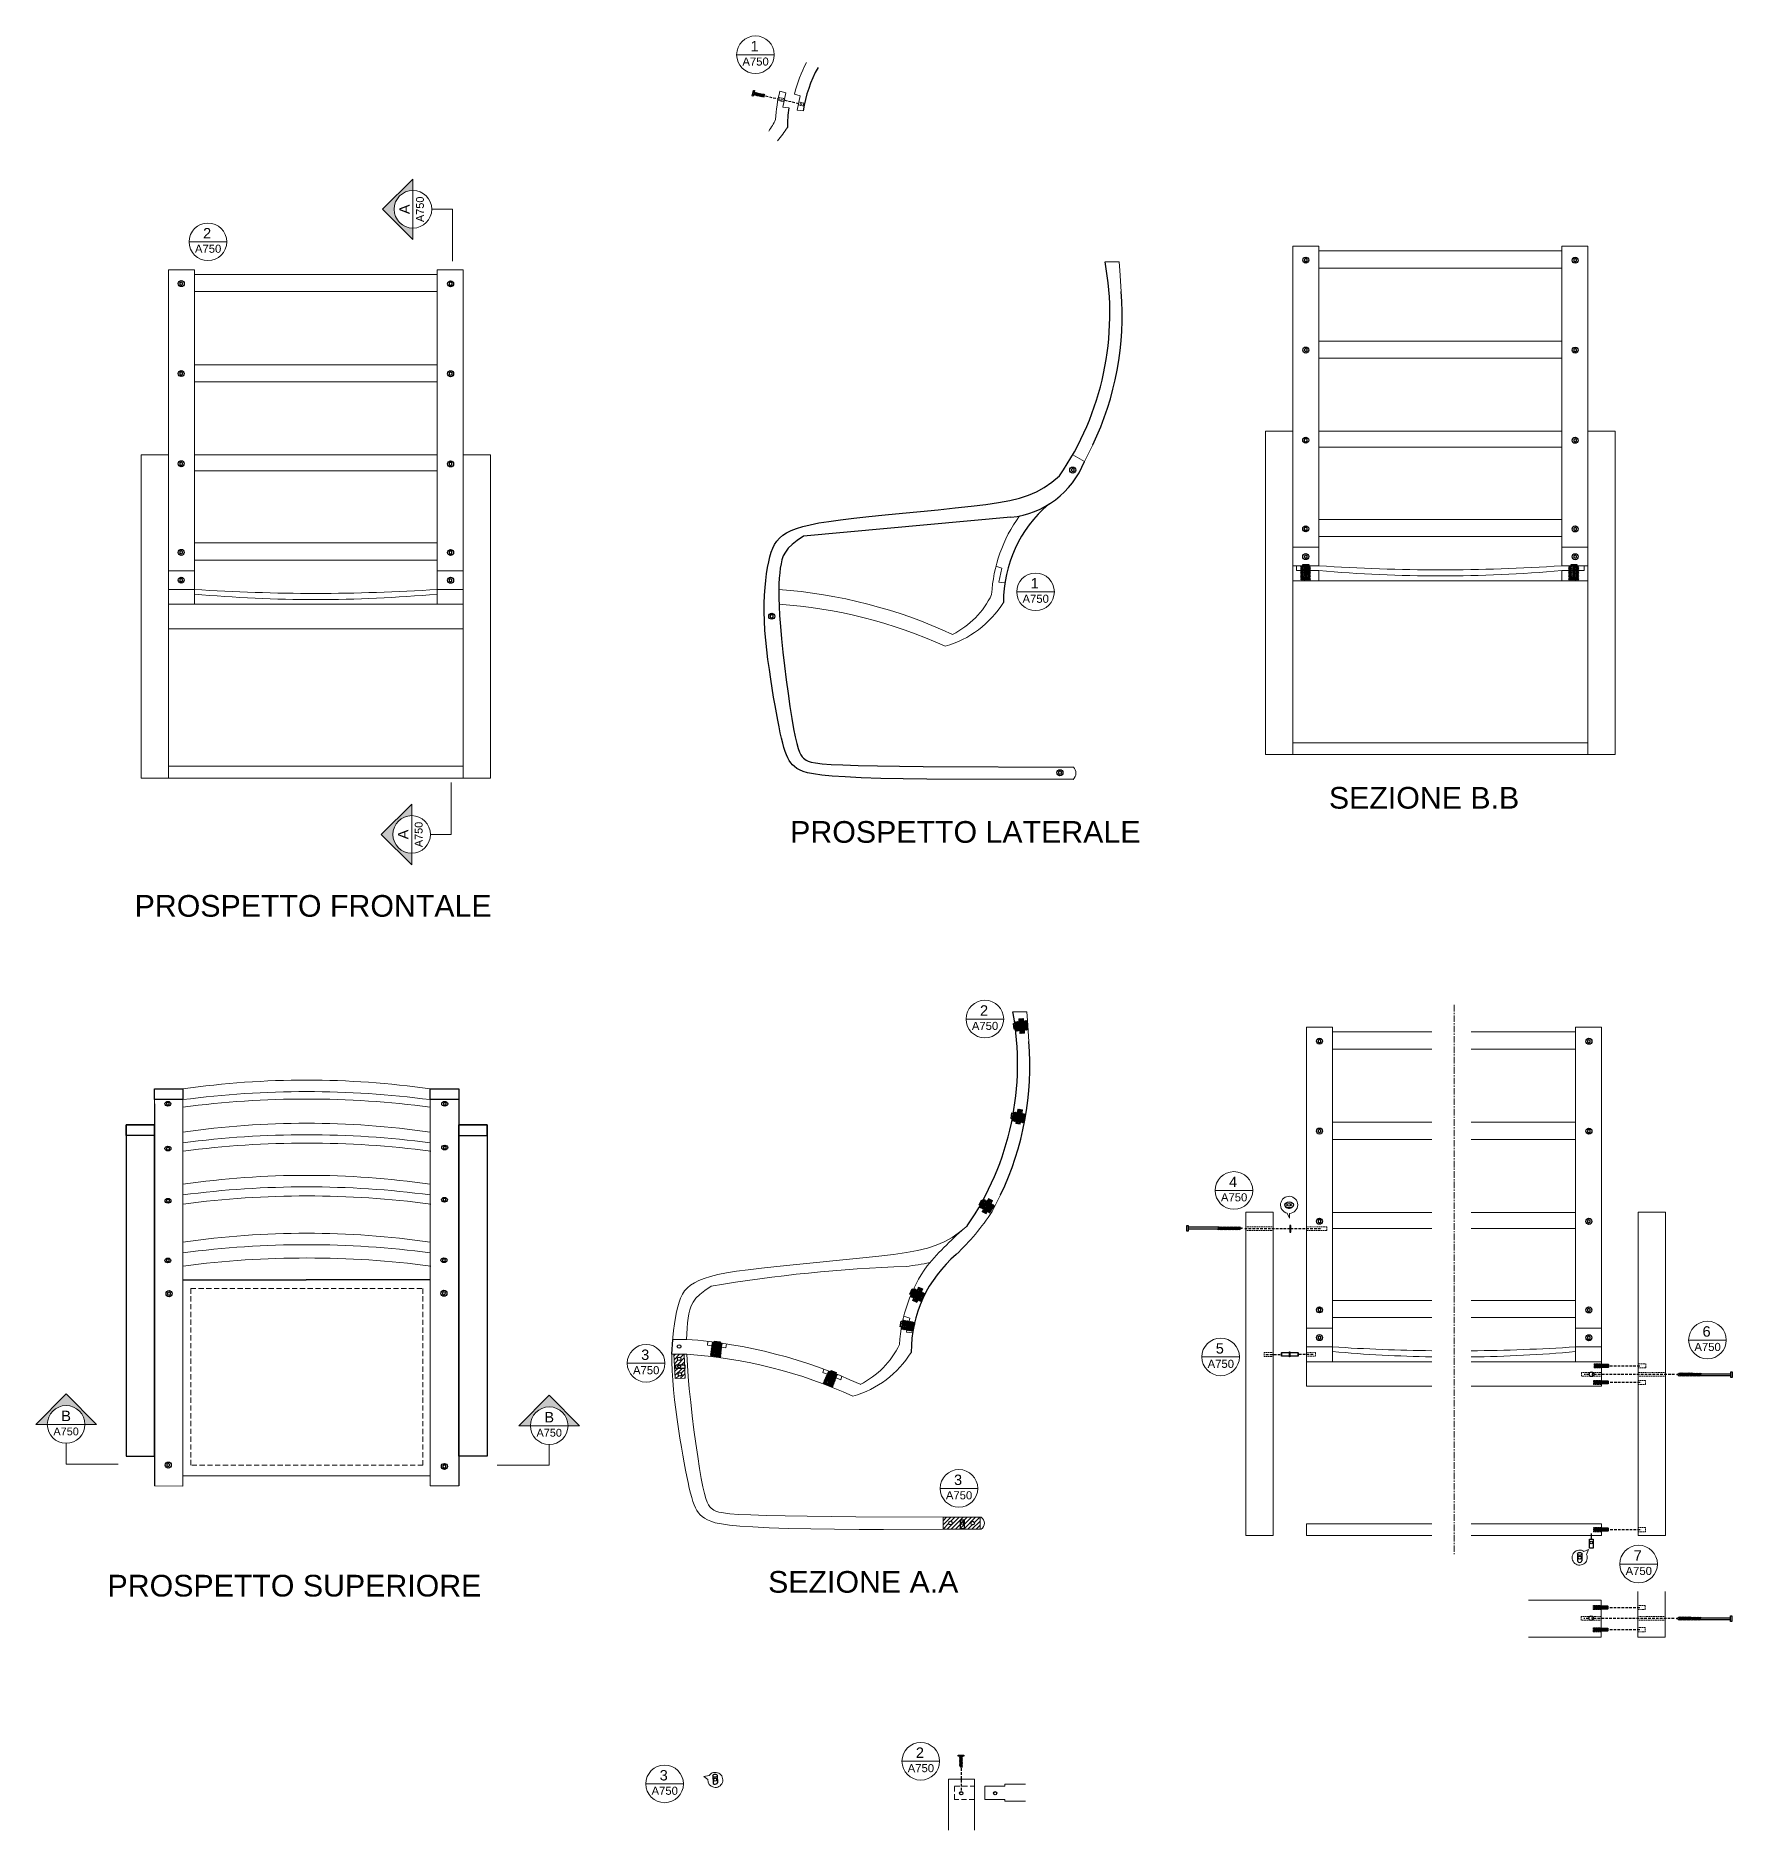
# Model space of a CAD drawing. Header units: centimetres. Extents: x 19 to 345, y 87 to 432.
import ezdxf
from ezdxf.enums import TextEntityAlignment as Align

# ---------------------------------------------------------------- set-up
doc = ezdxf.new("R2010")
doc.units = ezdxf.units.CM
doc.header["$MEASUREMENT"] = 0
for name, pattern in [('CENTER', [2, 1.25, -0.25, 0.25, -0.25]), ('DASHEDX2', [1.5, 1, -0.5]), ('HIDDEN2', [0.1875, 0.125, -0.0625]), ('HIDDENX2', [0.75, 0.5, -0.25])]:
    doc.linetypes.add(name, pattern=pattern)
for name, color, linetype, lineweight in [('A-ANNO-SYMB', 2, 'Continuous', 18), ('A-FURN', 7, 'Continuous', 18), ('linee di prospetto', 6, 'Continuous', 18), ('retini', 253, 'Continuous', 18)]:
    doc.layers.add(name, color=color, linetype=linetype, lineweight=lineweight)
doc.layers.add('viti e cerniere', color=3, linetype='Continuous')
doc.styles.add('ARIAL', font='Arial.ttf')
doc.styles.get("Standard").update_dxf_attribs({"font": 'Arial.ttf'})

msp = doc.modelspace()

# ---------------------------------------------------------------- texts
at = {"layer": 'A-ANNO-SYMB', "linetype": 'Continuous', "lineweight": 20}
for s, p in [('SEZIONE B.B', (267.38, 283.23)), ('PROSPETTO LATERALE', (163.71, 276.66)), ('PROSPETTO FRONTALE', (37.56, 262.43)), ('PROSPETTO SUPERIORE', (32.34, 131.61)), ('SEZIONE A.A', (159.46, 132.34))]:
    msp.add_text(s, height=4.1751).set_placement(p)
for tag, text, height, p in [('1', 'A', 2, (156.86, 430.97)), ('A750', 'A301', 1.555, (157.05, 427.78)), ('2', 'A', 2, (51.51, 394.96)), ('A750', 'A301', 1.555, (51.7, 391.76)), ('1', 'A', 2, (210.77, 327.6)), ('A750', 'A301', 1.555, (210.96, 324.4)), ('2', 'A', 2, (201.02, 245.39)), ('A750', 'A301', 1.555, (201.21, 242.2)), ('4', 'A', 2, (248.95, 212.4)), ('A750', 'A301', 1.555, (249.14, 209.21)), ('6', 'A', 2, (340.06, 183.62)), ('5', 'A', 2, (246.39, 180.36)), ('A750', 'A301', 1.555, (340.25, 180.42)), ('3', 'A', 2, (135.81, 179.14)), ('A750', 'A301', 1.555, (246.58, 177.17)), ('A750', 'A301', 1.555, (136, 175.94)), ('3', 'A', 2, (196.02, 155.07)), ('A750', 'A301', 1.555, (196.21, 151.87)), ('7', 'A', 2, (326.82, 140.51)), ('A750', 'A301', 1.555, (327.01, 137.31)), ('2', 'A', 2, (188.67, 102.56)), ('3', 'A', 2, (139.38, 98.21)), ('A750', 'A301', 1.555, (188.86, 99.36)), ('A750', 'A301', 1.555, (139.57, 95.01))]:
    msp.add_attdef(tag, text=text, height=height, dxfattribs=at).set_placement(p, align=Align.TOP_CENTER)

# ---------------------------------------------------------------- blocks, each defined once
blk = doc.blocks.new('SYMBOL')
at = {"layer": 'A-ANNO-SYMB', "linetype": 'Continuous', "lineweight": 20}
h = blk.add_hatch(color=256, dxfattribs=at)
h.dxf.hatch_style = 1
h.paths.add_polyline_path([(11.206, 4.948), (11.316, 4.948, -1), (11.678, 4.948), (11.788, 4.948), (11.497, 5.241)])
at = {"linetype": 'Continuous', "lineweight": 20}
blk.add_line((11.316, 4.948), (11.678, 4.948), dxfattribs=at)
at = {"layer": 'A-ANNO-SYMB', "linetype": 'Continuous', "lineweight": 20}
for p, q in [((11.206, 4.948), (11.497, 5.241)), ((11.788, 4.948), (11.497, 5.241)), ((11.316, 4.948), (11.206, 4.948)), ((11.678, 4.948), (11.788, 4.948))]:
    blk.add_line(p, q, dxfattribs=at)
blk.add_circle((11.497, 4.948), 0.181, dxfattribs=at)
for tag, p in [('TAVOLA', (11.497, 5.08)), ('SEZIONE', (11.497, 4.918))]:
    blk.add_attdef(tag, text='', height=0.1, dxfattribs=at).set_placement(p, align=Align.TOP_CENTER)

# ---------------------------------------------------------------- hatches: boundary and pattern name
at = {"layer": 'retini'}
h = msp.add_hatch(dxfattribs=at)
h.set_pattern_fill('ANSI31', color=256, scale=1.5)
h.set_pattern_definition([(45, (-51.5945, 0.01176), (-0.13258252, 0.13258252), [])])
h.paths.add_polyline_path([(262.57, 329.93), (261.9, 329.93), (261.9, 329.07), (262.57, 329.07)])
h.paths.add_polyline_path([(262.57, 329.07), (261.9, 329.07), (261.9, 327.23), (263.87, 327.23), (263.87, 329.07), (263.28, 329.07), (263.28, 327.82), (262.57, 327.82)])
h.paths.add_polyline_path([(263.87, 329.92), (263.28, 329.93), (263.28, 329.07), (263.87, 329.07)])
h = msp.add_hatch(dxfattribs=at)
h.set_pattern_fill('ANSI31', color=256, scale=1.5)
h.paths.add_polyline_path([(314.16, 329.92), (313.49, 329.92), (313.49, 329.06), (314.16, 329.06)])
h.paths.add_polyline_path([(314.16, 329.06), (313.49, 329.06), (313.49, 327.22), (315.47, 327.22), (315.47, 329.06), (314.88, 329.06), (314.88, 327.81), (314.16, 327.81)])
h.paths.add_polyline_path([(315.47, 329.9), (314.88, 329.92), (314.88, 329.06), (315.47, 329.06)])
h = msp.add_hatch(dxfattribs=at)
h.set_pattern_fill('ANSI31', color=256, scale=0.7)
h.paths.add_polyline_path([(207.77, 242.28), (206.91, 242.18), (206.99, 241.69), (207.8, 241.79)])
h.paths.add_polyline_path([(208.65, 242.38), (207.77, 242.28), (207.8, 241.79), (208.68, 241.91)])
h.paths.add_polyline_path([(209.34, 242.46), (208.65, 242.38), (208.68, 241.91), (209.07, 241.96), (209.15, 241.32), (208.72, 241.25), (208.76, 240.58), (209.45, 240.66)])
h.paths.add_polyline_path([(208.72, 241.25), (207.84, 241.12), (207.88, 240.49), (208.76, 240.58)])
h.paths.add_polyline_path([(207.84, 241.12), (207.07, 241), (207.15, 240.41), (207.88, 240.49)])
h = msp.add_hatch(dxfattribs=at)
h.set_pattern_fill('ANSI31', color=256)
h.paths.add_polyline_path([(208.62, 242.83), (207.74, 242.77), (207.77, 242.28), (208.65, 242.38)])
h.paths.add_polyline_path([(208.76, 240.58), (207.88, 240.49), (207.92, 239.97), (208.8, 240.03)])
h = msp.add_hatch(dxfattribs=at)
h.set_pattern_fill('ANSI31', color=256, scale=0.7, angle=-16.4663)
h.set_pattern_definition([(28.53374, (-60.36707, 51.29463), (-0.041796668, 0.076871897), [])])
h.paths.add_polyline_path([(207.56, 224.75), (206.71, 224.89), (206.64, 224.4), (207.45, 224.27)])
h.paths.add_polyline_path([(208.43, 224.59), (207.56, 224.75), (207.45, 224.27), (208.32, 224.13)])
h.paths.add_polyline_path([(209.03, 224.47), (208.43, 224.59), (208.32, 224.13), (208.72, 224.07), (208.61, 223.43), (208.18, 223.49), (208.03, 222.84), (208.7, 222.71)])
h.paths.add_polyline_path([(208.18, 223.49), (207.3, 223.61), (207.16, 222.99), (208.03, 222.84)])
h.paths.add_polyline_path([(207.3, 223.61), (206.52, 223.72), (206.43, 223.12), (207.16, 222.99)])
h = msp.add_hatch(dxfattribs=at)
h.set_pattern_fill('ANSI31', color=256, scale=1.5)
h.paths.add_polyline_path([(208.4, 225.29), (207.53, 225.42), (207.43, 224.79), (208.3, 224.64)])
h.paths.add_polyline_path([(208.03, 222.82), (207.16, 222.97), (207.11, 222.65), (207.98, 222.52)])
h = msp.add_hatch(dxfattribs=at)
h.set_pattern_fill('ANSI31', color=256, scale=0.7, angle=-37.0915)
h.set_pattern_definition([(7.90851, (-110.1431, 139.70662), (-0.01203927, 0.08666779), [])])
h.paths.add_polyline_path([(201.71, 207.66), (200.96, 208.1), (200.73, 207.66), (201.44, 207.26)])
h.paths.add_polyline_path([(202.47, 207.21), (201.71, 207.66), (201.44, 207.26), (202.21, 206.82)])
h.paths.add_polyline_path([(203.07, 206.86), (202.47, 207.21), (202.21, 206.82), (202.55, 206.62), (202.23, 206.06), (201.84, 206.27), (201.47, 205.71), (202.07, 205.36)])
h.paths.add_polyline_path([(201.84, 206.27), (201.07, 206.69), (200.72, 206.16), (201.47, 205.71)])
h.paths.add_polyline_path([(201.07, 206.69), (200.38, 207.07), (200.09, 206.54), (200.72, 206.16)])
h = msp.add_hatch(dxfattribs=at)
h.set_pattern_fill('ANSI31', color=256, scale=1.5)
h.paths.add_polyline_path([(202.66, 207.81), (201.87, 208.2), (201.63, 207.71), (202.41, 207.28)])
h.paths.add_polyline_path([(200.84, 206.06), (200.65, 205.67), (201.44, 205.28), (201.59, 205.58)])
h = msp.add_hatch(dxfattribs=at)
h.set_pattern_fill('ANSI31', color=256, scale=0.7, angle=-30.7874)
h.set_pattern_definition([(14.21258, (-114.20231, 88.78894), (-0.02148302, 0.084821753), [])])
h.paths.add_polyline_path([(188.3, 190.58), (187.51, 190.93), (187.33, 190.47), (188.08, 190.14)])
h.paths.add_polyline_path([(189.11, 190.21), (188.3, 190.58), (188.08, 190.14), (188.89, 189.79)])
h.paths.add_polyline_path([(189.74, 189.93), (189.11, 190.21), (188.89, 189.79), (189.26, 189.63), (188.99, 189.04), (188.59, 189.21), (188.28, 188.61), (188.91, 188.32)])
h.paths.add_polyline_path([(188.59, 189.21), (187.77, 189.54), (187.48, 188.98), (188.28, 188.61)])
h.paths.add_polyline_path([(187.77, 189.54), (187.04, 189.84), (186.81, 189.28), (187.48, 188.98)])
h = msp.add_hatch(dxfattribs=at)
h.set_pattern_fill('ANSI31', color=256, scale=1.5)
h.paths.add_polyline_path([(189.22, 190.79), (188.42, 191.15), (188.19, 190.65), (189.01, 190.3)])
h.paths.add_polyline_path([(188.25, 188.59), (187.44, 188.96), (187.27, 188.58), (188.08, 188.22)])
h = msp.add_hatch(dxfattribs=at)
h.set_pattern_fill('ANSI31', color=256, scale=0.7, angle=-17.4463)
h.set_pattern_definition([(27.553725, (-84.61378, 15.81866), (-0.040475762, 0.077575529), [])])
h.paths.add_polyline_path([(186.24, 184.66), (185.39, 184.82), (185.32, 184.33), (186.12, 184.19)])
h.paths.add_polyline_path([(187.11, 184.5), (186.24, 184.66), (186.12, 184.19), (186.99, 184.03)])
h.paths.add_polyline_path([(187.79, 184.37), (187.11, 184.5), (186.99, 184.03), (187.39, 183.97), (187.27, 183.33), (186.84, 183.39), (186.68, 182.74), (187.35, 182.61)])
h.paths.add_polyline_path([(186.84, 183.39), (185.96, 183.53), (185.81, 182.92), (186.68, 182.74)])
h.paths.add_polyline_path([(185.96, 183.53), (185.19, 183.65), (185.09, 183.06), (185.81, 182.92)])
h = msp.add_hatch(dxfattribs=at)
h.set_pattern_fill('ANSI31', color=256, scale=0.7)
h.paths.add_polyline_path([(149.26, 179.79), (148.63, 179.88), (148.33, 177.94), (150.33, 177.66), (150.53, 179.61), (149.89, 179.7), (149.71, 178.31), (149.07, 178.39)])
h.paths.add_polyline_path([(149.36, 180.48), (148.74, 180.57), (148.63, 179.88), (149.26, 179.79)])
h.paths.add_polyline_path([(150.61, 180.31), (149.98, 180.4), (149.89, 179.7), (150.53, 179.61)])
h = msp.add_hatch(dxfattribs=at)
h.set_pattern_fill('ANSI31', color=256, scale=0.7, angle=-15.0958)
h.set_pattern_definition([(29.904204, (-19.56056, 39.415215), (-0.043623243, 0.075850265), [])])
h.paths.add_polyline_path([(171.38, 174.13), (170.79, 174.38), (169.99, 172.58), (171.87, 171.85), (172.55, 173.62), (171.96, 173.88), (171.42, 172.58), (170.83, 172.82)])
h.paths.add_polyline_path([(171.65, 174.77), (171.07, 175.01), (170.79, 174.38), (171.38, 174.13)])
h.paths.add_polyline_path([(172.81, 174.28), (172.23, 174.53), (171.96, 173.88), (172.55, 173.62)])

# ---------------------------------------------------------------- linework, layer by layer
at = {"linetype": 'Continuous', "lineweight": 20}
for p, q in [((153.41, 428.32), (160.65, 428.32)), ((48.05, 392.31), (55.3, 392.31)), ((207.31, 324.95), (214.56, 324.95)), ((197.56, 242.74), (204.8, 242.74)), ((245.49, 209.75), (252.73, 209.75)), ((336.61, 180.97), (343.85, 180.97)), ((132.35, 176.49), (139.6, 176.49)), ((242.93, 177.71), (250.17, 177.71)), ((192.57, 152.42), (199.81, 152.42)), ((323.36, 137.86), (330.6, 137.86)), ((185.22, 99.9), (192.46, 99.9)), ((135.93, 95.55), (143.17, 95.55))]:
    msp.add_line(p, q, dxfattribs=at)
for p, q in [((212.6, 345.03), (214.06, 346.04)), ((214.06, 346.04), (215.56, 347.27)), ((201.37, 341.78), (203.83, 342.14)), ((203.83, 342.14), (205.98, 342.52)), ((205.98, 342.52), (207.87, 342.98)), ((207.87, 342.98), (209.56, 343.53)), ((209.56, 343.53), (211.12, 344.2)), ((211.12, 344.2), (212.6, 345.03)), ((206.19, 339.31), (166.28, 335.67)), ((169.22, 338.2), (171.16, 338.52)), ((171.16, 338.52), (173.4, 338.84)), ((173.4, 338.84), (175.96, 339.15)), ((175.96, 339.15), (178.86, 339.46)), ((178.86, 339.46), (182.02, 339.78)), ((182.02, 339.78), (185.35, 340.1)), ((185.35, 340.1), (188.76, 340.43)), ((188.76, 340.43), (192.16, 340.76)), ((192.16, 340.76), (195.45, 341.1)), ((195.45, 341.1), (198.55, 341.44)), ((198.55, 341.44), (201.37, 341.78)), ((161.15, 334.73), (161.67, 335.31)), ((161.67, 335.31), (162.29, 335.83)), ((162.29, 335.83), (163.02, 336.31)), ((163.02, 336.31), (163.89, 336.74)), ((163.89, 336.74), (164.91, 337.15)), ((164.91, 337.15), (166.13, 337.52)), ((166.28, 335.67), (165.04, 334.85)), ((166.13, 337.52), (167.55, 337.87)), ((167.55, 337.87), (169.22, 338.2)), ((159.58, 330.71), (159.81, 331.69)), ((159.81, 331.69), (160.07, 332.58)), ((160.07, 332.58), (160.37, 333.37)), ((160.37, 333.37), (160.72, 334.09)), ((160.72, 334.09), (161.15, 334.73)), ((162.39, 331.86), (162.13, 331.11)), ((162.78, 332.6), (162.39, 331.86)), ((163.33, 333.33), (162.78, 332.6)), ((164.07, 334.08), (163.33, 333.33)), ((165.04, 334.85), (164.07, 334.08)), ((159.01, 327.15), (159.18, 328.43)), ((159.18, 328.43), (159.37, 329.62)), ((159.37, 329.62), (159.58, 330.71)), ((161.7, 328.59), (161.61, 327.6)), ((161.81, 329.49), (161.7, 328.59)), ((161.95, 330.32), (161.81, 329.49)), ((162.13, 331.11), (161.95, 330.32)), ((158.77, 324.29), (158.87, 325.76)), ((158.87, 325.76), (159.01, 327.15)), ((161.55, 326.5), (161.52, 325.25)), ((161.52, 325.25), (161.53, 323.83)), ((161.61, 327.6), (161.55, 326.5)), ((158.71, 321.08), (158.72, 322.72)), ((158.72, 322.72), (158.77, 324.29)), ((161.53, 323.83), (161.58, 322.22)), ((161.58, 322.22), (161.68, 320.37)), ((158.75, 319.35), (158.71, 321.08)), ((158.86, 317.54), (158.75, 319.35)), ((161.68, 320.37), (161.84, 318.28)), ((161.84, 318.28), (162.05, 315.92)), ((159.01, 315.68), (158.86, 317.54)), ((159.21, 313.79), (159.01, 315.68)), ((162.05, 315.92), (162.31, 313.37)), ((159.44, 311.9), (159.21, 313.79)), ((159.7, 310.02), (159.44, 311.9)), ((162.31, 313.37), (162.62, 310.7)), ((159.97, 308.17), (159.7, 310.02)), ((160.25, 306.39), (159.97, 308.17)), ((162.62, 310.7), (162.95, 308.01)), ((162.95, 308.01), (163.3, 305.37)), ((160.53, 304.7), (160.25, 306.39)), ((160.8, 303.11), (160.53, 304.7)), ((163.3, 305.37), (163.66, 302.87)), ((161.06, 301.64), (160.8, 303.11)), ((161.32, 300.27), (161.06, 301.64)), ((163.66, 302.87), (164.01, 300.59)), ((164.01, 300.59), (164.35, 298.62)), ((161.57, 299), (161.32, 300.27)), ((161.81, 297.84), (161.57, 299)), ((162.05, 296.79), (161.81, 297.84)), ((164.35, 298.62), (164.67, 297.02)), ((164.67, 297.02), (164.96, 295.77)), ((162.28, 295.84), (162.05, 296.79)), ((162.51, 294.99), (162.28, 295.84)), ((162.74, 294.24), (162.51, 294.99)), ((162.98, 293.58), (162.74, 294.24)), ((163.24, 293.01), (162.98, 293.58)), ((164.96, 295.77), (165.23, 294.81)), ((165.23, 294.81), (165.5, 294.09)), ((165.5, 294.09), (165.75, 293.57)), ((165.75, 293.57), (166, 293.21)), ((163.51, 292.5), (163.24, 293.01)), ((163.82, 292.05), (163.51, 292.5)), ((164.16, 291.66), (163.82, 292.05)), ((164.55, 291.31), (164.16, 291.66)), ((165, 290.98), (164.55, 291.31)), ((165.52, 290.68), (165, 290.98)), ((166.18, 290.4), (165.52, 290.68)), ((166, 293.21), (166.25, 292.94)), ((167.05, 290.14), (166.18, 290.4)), ((166.25, 292.94), (166.5, 292.74)), ((166.5, 292.74), (166.78, 292.54)), ((166.78, 292.54), (167.16, 292.36)), ((168.22, 289.91), (167.05, 290.14)), ((167.16, 292.36), (167.73, 292.18)), ((167.73, 292.18), (168.59, 292.02)), ((168.59, 292.02), (169.84, 291.87)), ((169.84, 291.87), (171.57, 291.74)), ((171.57, 291.74), (173.86, 291.63)), ((173.86, 291.63), (176.82, 291.53)), ((176.82, 291.53), (180.49, 291.45)), ((180.49, 291.45), (184.73, 291.39)), ((184.73, 291.39), (189.33, 291.33)), ((189.33, 291.33), (218.2, 291.23)), ((169.77, 289.69), (168.22, 289.91)), ((171.76, 289.5), (169.77, 289.69)), ((174.28, 289.32), (171.76, 289.5)), ((177.4, 289.18), (174.28, 289.32)), ((181.16, 289.05), (177.4, 289.18)), ((185.43, 288.95), (181.16, 289.05)), ((190.01, 288.88), (185.43, 288.95)), ((218.16, 288.85), (190.01, 288.88)), ((46.85, 192.57), (70.54, 192.57)), ((94.46, 192.57), (70.54, 192.57)), ((140.96, 178.24), (141.1, 181.1))]:
    msp.add_line(p, q)
for points in [[(41.39, 229.28), (46.85, 229.28), (46.85, 227.23), (41.39, 227.23)], [(94.46, 229.28), (99.92, 229.28), (99.92, 227.23), (94.46, 227.23)], [(35.94, 158.63), (41.39, 158.63), (41.39, 222.38), (35.94, 222.38)], [(35.94, 222.38), (41.39, 222.38), (41.39, 220.33), (35.94, 220.33)], [(105.37, 158.63), (99.92, 158.63), (99.92, 222.38), (105.37, 222.38)], [(105.37, 222.38), (99.92, 222.38), (99.92, 220.33), (105.37, 220.33)]]:
    msp.add_lwpolyline(points, close=True)
for points in [[(41.39, 226.4), (41.39, 152.88)], [(99.92, 227.23), (99.92, 152.88)]]:
    msp.add_lwpolyline(points)
for centre, radius, start, end in [((190.51, 413.9), 24.55, 150.868, 171.5156), ((187.72, 414.47), 24.55, 171.5156, 180.3061), ((170.25, 378.44), 54.98, 325.4721, 10.512), ((169.89, 378.07), 57.69, 334.5028, 4.6352), ((204.48, 356.24), 17.02, 275.7606, 338.5455), ((229.31, 323.05), 24.55, 130.3741, 180.3061), ((152.5, 234.11), 54.98, 325.4721, 10.512), ((152.14, 233.75), 57.69, 334.5028, 4.6352), ((211.56, 178.73), 24.55, 130.3741, 180.3061)]:
    msp.add_arc(centre, radius, start, end)
at = {"layer": 'A-ANNO-SYMB'}
for p, q in [((94.74, 398.57), (98.74, 398.57)), ((98.74, 398.57), (98.74, 388.57)), ((98.49, 278.26), (98.49, 288.26)), ((94.49, 278.26), (98.49, 278.26)), ((24.37, 161.11), (24.37, 157.11)), ((117.34, 160.86), (117.34, 156.86)), ((24.37, 157.11), (34.37, 157.11)), ((117.34, 156.86), (107.34, 156.86))]:
    msp.add_line(p, q, dxfattribs=at)
at = {"layer": 'A-ANNO-SYMB', "linetype": 'Continuous', "lineweight": 20}
for centre in [(157.03, 428.32), (51.67, 392.31), (210.93, 324.95), (201.18, 242.74), (249.11, 209.75), (340.23, 180.97), (135.97, 176.49), (246.55, 177.71), (196.19, 152.42), (326.98, 137.86), (188.84, 99.9), (139.55, 95.55)]:
    msp.add_circle(centre, 3.62, dxfattribs=at)
at = {"layer": 'A-FURN'}
for p, q in [((161.72, 421.31), (162.87, 420.95)), ((162.87, 420.95), (162.28, 418.21)), ((162.28, 418.21), (163.44, 418.09)), ((164.51, 420.75), (165.66, 420.39)), ((165.66, 420.39), (165.06, 417.64)), ((165.06, 417.64), (166.23, 417.53)), ((44.05, 386.92), (49.05, 386.92)), ((49.05, 386.92), (49.05, 326.75)), ((100.78, 386.92), (95.78, 386.92)), ((95.79, 386.92), (95.79, 325.97)), ((95.79, 386.03), (95.79, 386.92)), ((224.31, 388.47), (227.03, 388.47)), ((227.14, 386.76), (227.03, 388.47)), ((227.39, 382.74), (227.14, 386.76)), ((49.05, 386.03), (95.79, 386.03)), ((95.79, 382.74), (49.05, 382.74)), ((49.05, 368.66), (95.79, 368.66)), ((49.05, 365.36), (95.79, 365.36)), ((220.32, 350.02), (221.96, 353.24)), ((95.79, 351.31), (49.05, 351.31)), ((218.08, 351.33), (220.32, 350.02)), ((49.05, 348.23), (95.79, 348.23)), ((49.05, 334.36), (95.79, 334.36)), ((49.05, 331.06), (95.79, 331.06)), ((203.31, 329.89), (204.46, 329.53)), ((204.46, 329.53), (203.86, 326.79)), ((265.46, 329.96), (260.46, 329.96)), ((260.46, 329.96), (260.46, 327.1)), ((261.15, 329.06), (261.15, 329.96)), ((265.46, 329.06), (261.15, 329.06)), ((265.46, 329.06), (265.46, 327.1)), ((312.19, 329.96), (317.19, 329.96)), ((312.19, 329.06), (316.5, 329.06)), ((312.19, 329.06), (312.19, 327.1)), ((316.5, 329.06), (316.5, 329.96)), ((317.19, 329.96), (317.19, 327.1)), ((49.05, 325.42), (44.05, 325.42)), ((49.05, 326.75), (49.05, 322.56)), ((95.79, 325.97), (95.79, 322.56)), ((95.79, 325.42), (100.79, 325.42)), ((203.86, 326.79), (205.02, 326.67)), ((265.46, 327.1), (260.46, 327.1)), ((312.19, 327.1), (317.19, 327.1)), ((49.05, 322.56), (44.05, 322.56)), ((49.05, 322.56), (95.79, 322.56)), ((95.79, 322.56), (100.79, 322.56)), ((44.05, 317.85), (100.79, 317.85)), ((72.4, 291.38), (44.05, 291.38)), ((72.45, 291.38), (100.79, 291.38)), ((44.05, 289.11), (100.79, 289.11)), ((206.56, 244.14), (209.28, 244.14)), ((209.39, 242.43), (209.28, 244.14)), ((209.64, 238.41), (209.39, 242.43)), ((263.1, 241.16), (268.1, 241.16)), ((268.1, 241.16), (268.1, 180.98)), ((268.1, 240.26), (287.17, 240.26)), ((294.73, 240.26), (314.84, 240.26)), ((319.82, 241.16), (314.82, 241.16)), ((314.84, 241.16), (314.84, 180.2)), ((314.84, 240.26), (314.84, 241.16)), ((287.17, 236.97), (268.1, 236.97)), ((314.84, 236.97), (294.73, 236.97)), ((41.39, 226.4), (41.39, 227.23)), ((46.85, 227.23), (46.85, 152.85)), ((94.46, 227.23), (94.46, 152.91)), ((268.1, 222.89), (287.17, 222.89)), ((294.73, 222.89), (314.84, 222.89)), ((268.1, 219.59), (287.17, 219.59)), ((294.73, 219.59), (314.84, 219.59)), ((202.57, 205.69), (204.21, 208.92)), ((259.37, 205.36), (259.78, 204.42)), ((259.78, 204.42), (259.82, 205.33)), ((287.17, 205.54), (268.1, 205.54)), ((314.84, 205.54), (294.73, 205.54)), ((268.1, 202.46), (287.17, 202.46)), ((294.73, 202.46), (314.84, 202.46)), ((268.1, 188.6), (287.17, 188.6)), ((294.73, 188.6), (314.84, 188.6)), ((185.58, 185.56), (186.71, 185.2)), ((186.71, 185.2), (186.12, 182.46)), ((268.1, 185.3), (287.17, 185.3)), ((294.73, 185.3), (314.84, 185.3)), ((143.78, 181.1), (141.1, 181.1)), ((147.84, 180.7), (147.79, 180)), ((147.79, 180), (151.35, 179.49)), ((151.35, 179.49), (151.46, 180.21)), ((186.12, 182.46), (187.27, 182.34)), ((268.1, 179.65), (263.1, 179.65)), ((268.1, 180.98), (268.1, 176.79)), ((314.84, 180.2), (314.84, 176.79)), ((314.84, 179.65), (319.84, 179.65)), ((143.82, 178.24), (140.97, 178.24)), ((141.55, 173.54), (141.33, 178.24)), ((143.31, 178.24), (143.53, 173.64)), ((268.1, 176.79), (263.1, 176.79)), ((268.1, 176.79), (287.17, 176.79)), ((294.73, 176.79), (314.84, 176.79)), ((314.84, 176.79), (319.84, 176.79)), ((143.53, 173.64), (141.55, 173.54)), ((170.19, 175.36), (169.99, 174.72)), ((169.99, 174.72), (173.43, 173.3)), ((173.43, 173.3), (173.67, 173.99)), ((263.1, 172.08), (287.17, 172.08)), ((294.73, 172.08), (319.84, 172.08)), ((46.85, 152.85), (41.39, 152.88)), ((46.85, 154.81), (94.46, 154.81)), ((94.46, 152.91), (99.92, 152.88)), ((287.17, 145.61), (263.1, 145.61)), ((263.1, 145.61), (263.1, 143.34)), ((294.73, 145.61), (319.84, 145.61)), ((319.84, 143.34), (319.84, 145.61)), ((263.1, 143.34), (287.17, 143.34)), ((294.73, 143.34), (319.84, 143.34)), ((316.46, 140.3), (317.33, 140.69)), ((317.33, 140.69), (316.97, 139.69)), ((326.82, 132.6), (326.82, 123.78)), ((332.06, 123.78), (332.06, 132.6)), ((319.76, 130.9), (305.81, 130.9)), ((319.76, 123.78), (319.76, 130.9)), ((305.81, 123.78), (319.76, 123.78)), ((326.82, 123.78), (332.06, 123.78)), ((147.07, 96.98), (148.11, 97.16)), ((147.84, 96.42), (147.07, 96.98)), ((194.17, 96.43), (199.17, 96.43)), ((199.17, 96.43), (199.17, 86.66)), ((201.14, 92.55), (201.14, 95.09)), ((201.14, 95.09), (204.99, 95.09)), ((204.99, 95.53), (209, 95.53)), ((204.99, 95.53), (204.99, 95.09)), ((204.99, 92.55), (201.14, 92.55)), ((204.99, 92.24), (204.99, 92.55)), ((209, 92.24), (204.99, 92.24))]:
    msp.add_line(p, q, dxfattribs=at)
at = {"layer": 'A-FURN', "linetype": 'DASHEDX2'}
for p, q in [((195.33, 92.56), (195.33, 95.1)), ((195.33, 95.1), (199.17, 95.1)), ((199.17, 92.56), (195.33, 92.56))]:
    msp.add_line(p, q, dxfattribs=at)
at = {"layer": 'A-FURN'}
for points in [[(44.05, 314.24), (44.05, 386.92)], [(100.79, 314.24), (100.78, 386.92)], [(263.1, 172.08), (263.1, 241.16)], [(319.84, 172.08), (319.82, 241.16)], [(194.17, 86.66), (194.17, 96.43)]]:
    msp.add_lwpolyline(points, dxfattribs=at)
for points in [[(38.81, 351.33), (44.05, 351.33), (44.05, 289.11), (38.81, 289.11)], [(106.04, 351.33), (100.79, 351.33), (100.79, 289.11), (106.04, 289.11)], [(207.74, 242.77), (208.62, 242.83), (208.8, 240.03), (207.92, 239.97)], [(207.53, 225.42), (208.4, 225.29), (207.98, 222.52), (207.11, 222.65)], [(201.87, 208.2), (202.66, 207.81), (201.44, 205.28), (200.65, 205.67)], [(251.41, 205.56), (256.65, 205.56), (256.65, 143.34), (251.41, 143.34)], [(332.14, 205.56), (326.9, 205.56), (326.9, 143.34), (332.14, 143.34)], [(188.42, 191.15), (189.22, 190.79), (188.08, 188.22), (187.27, 188.58)], [(193.12, 144.6), (200.24, 144.6), (200.24, 146.88), (193.12, 146.88)]]:
    msp.add_lwpolyline(points, close=True, dxfattribs=at)
for centre, radius, start, end in [((192.18, 413.73), 28.54, 152.6937, 165.7596), ((189.39, 414.29), 28.54, 165.7596, 176.8633), ((145.99, 422.96), 16.51, 325.3749, 334.5033), ((146.7, 424.57), 19.39, 318.6546, 328.1506), ((230.98, 322.87), 28.54, 144.2369, 176.8633), ((288.9, 687.5), 358.31, 266.2477, 269.9874), ((288.82, 590.6), 262.59, 264.894, 275.106), ((288.75, 687.5), 358.31, 270.0126, 273.7523), ((72.5, 682.96), 358.31, 266.2477, 269.9874), ((72.35, 682.96), 358.31, 270.0126, 273.7523), ((154.4, 228.94), 96.74, 65.2149, 85.7744), ((72.42, 586.06), 262.59, 264.894, 275.106), ((155.46, 231.06), 91.7, 65.4656, 86.1825), ((188.28, 333.15), 19.39, 285.7331, 328.1506), ((187.58, 331.54), 16.51, 296.549, 334.5033), ((217.06, 290.06), 1.64, 312.292, 45.8833), ((70.65, 64.43), 166.56, 81.7823, 98.2177), ((70.65, 45.64), 183.14, 82.5309, 97.4691), ((70.65, 44.21), 183.14, 82.5309, 97.4691), ((70.65, 56.12), 166.56, 81.7823, 98.2177), ((70.65, 37.34), 183.14, 82.5309, 97.4691), ((70.72, 35.73), 183.14, 82.5309, 97.4691), ((70.65, 46.1), 166.56, 81.7823, 98.2177), ((70.65, 27.31), 183.14, 82.5309, 97.4691), ((70.72, 25.56), 183.14, 82.5309, 97.4691), ((259.72, 206.98), 1.65, 273.4583, 257.8016), ((162.98, 231.81), 47.43, 313.5429, 326.5892), ((70.65, 34.96), 166.56, 81.7823, 98.2177), ((239.4, 153.57), 64.57, 130.1097, 139.8185), ((70.65, 16.18), 183.14, 82.5309, 97.4691), ((70.72, 13.62), 183.14, 82.5309, 97.4691), ((213.23, 178.55), 28.54, 144.2369, 176.8633), ((136.65, 84.62), 96.74, 65.2149, 85.7744), ((169.83, 187.21), 16.51, 296.549, 334.5033), ((291.55, 537.19), 358.31, 266.2477, 269.2992), ((291.39, 537.19), 358.31, 270.5342, 273.7523), ((137.71, 86.74), 91.7, 65.4656, 86.1825), ((170.53, 188.83), 19.39, 285.7331, 328.1506), ((291.47, 440.29), 262.59, 264.894, 269.061), ((291.47, 440.29), 262.59, 270.7118, 275.106), ((315.64, 139.1), 1.45, 55.7294, 24.0686), ((149.29, 96.32), 1.45, 175.9958, 144.3349)]:
    msp.add_arc(centre, radius, start, end, dxfattribs=at)
at = {"layer": 'linee di prospetto'}
for p, q in [((260.46, 391.46), (265.46, 391.46)), ((265.46, 391.46), (265.46, 331.29)), ((265.46, 390.57), (312.19, 390.57)), ((317.18, 391.46), (312.18, 391.46)), ((312.19, 391.46), (312.19, 330.51)), ((312.19, 390.57), (312.19, 391.46)), ((312.19, 387.27), (265.46, 387.27)), ((265.46, 373.2), (312.19, 373.2)), ((265.46, 369.9), (312.19, 369.9)), ((312.19, 355.85), (265.46, 355.85)), ((265.46, 352.77), (312.19, 352.77)), ((265.46, 338.9), (312.19, 338.9)), ((265.46, 335.6), (312.19, 335.6)), ((265.46, 333.55), (260.46, 333.55)), ((317.19, 333.55), (312.19, 333.55)), ((49.05, 329.01), (44.05, 329.01)), ((100.79, 329.01), (95.79, 329.01)), ((265.46, 331.29), (265.46, 329.96)), ((312.19, 330.51), (312.19, 329.96)), ((265.46, 327.1), (312.19, 327.1)), ((288.8, 295.92), (260.46, 295.92)), ((260.46, 293.65), (317.19, 293.65)), ((288.85, 295.92), (317.19, 295.92)), ((193.37, 199.87), (194.85, 200.7)), ((194.85, 200.7), (196.31, 201.72)), ((196.31, 201.72), (197.18, 202.43)), ((177.7, 196.77), (180.8, 197.11)), ((180.8, 197.11), (183.62, 197.46)), ((183.62, 197.46), (186.08, 197.81)), ((186.08, 197.81), (188.23, 198.2)), ((188.23, 198.2), (190.12, 198.65)), ((190.12, 198.65), (191.81, 199.2)), ((191.81, 199.2), (193.37, 199.87)), ((148.38, 193.2), (149.8, 193.55)), ((149.8, 193.55), (151.47, 193.88)), ((151.47, 193.88), (153.41, 194.2)), ((153.41, 194.2), (155.65, 194.51)), ((155.65, 194.51), (158.21, 194.83)), ((158.21, 194.83), (161.11, 195.14)), ((161.11, 195.14), (164.27, 195.46)), ((164.27, 195.46), (177.7, 196.77)), ((142.98, 189.77), (143.4, 190.41)), ((143.4, 190.41), (143.92, 190.99)), ((143.92, 190.99), (144.54, 191.51)), ((144.54, 191.51), (145.27, 191.98)), ((145.27, 191.98), (146.14, 192.42)), ((146.14, 192.42), (147.16, 192.82)), ((147.29, 190.53), (146.32, 189.76)), ((147.16, 192.82), (148.38, 193.2)), ((148.53, 191.34), (147.29, 190.53)), ((141.83, 186.39), (142.06, 187.37)), ((142.06, 187.37), (142.32, 188.25)), ((142.32, 188.25), (142.62, 189.05)), ((142.62, 189.05), (142.98, 189.77)), ((144.38, 186.79), (144.2, 186)), ((144.64, 187.54), (144.38, 186.79)), ((145.03, 188.28), (144.64, 187.54)), ((145.58, 189.01), (145.03, 188.28)), ((146.32, 189.76), (145.58, 189.01)), ((141.26, 182.82), (141.43, 184.11)), ((141.43, 184.11), (141.62, 185.3)), ((141.62, 185.3), (141.83, 186.39)), ((143.86, 183.28), (143.78, 181.1)), ((143.95, 184.27), (143.86, 183.28)), ((144.06, 185.16), (143.95, 184.27)), ((144.2, 186), (144.06, 185.16)), ((268.1, 183.25), (263.1, 183.25)), ((319.84, 183.25), (314.84, 183.25)), ((141.1, 181.1), (141.12, 181.44)), ((141.12, 181.44), (141.26, 182.82)), ((140.96, 176.75), (140.96, 178.24)), ((141, 175.02), (140.96, 176.75)), ((143.82, 178.24), (143.93, 176.05)), ((141.11, 173.22), (141, 175.02)), ((141.26, 171.36), (141.11, 173.22)), ((143.93, 176.05), (144.09, 173.95)), ((144.09, 173.95), (144.3, 171.6)), ((141.46, 169.47), (141.26, 171.36)), ((141.69, 167.57), (141.46, 169.47)), ((144.3, 171.6), (144.56, 169.04)), ((141.95, 165.69), (141.69, 167.57)), ((144.56, 169.04), (144.87, 166.38)), ((144.87, 166.38), (145.2, 163.68)), ((142.22, 163.85), (141.95, 165.69)), ((142.5, 162.07), (142.22, 163.85)), ((145.2, 163.68), (145.55, 161.05)), ((142.78, 160.38), (142.5, 162.07)), ((143.05, 158.79), (142.78, 160.38)), ((145.55, 161.05), (145.91, 158.55)), ((143.31, 157.31), (143.05, 158.79)), ((143.57, 155.94), (143.31, 157.31)), ((143.82, 154.68), (143.57, 155.94)), ((145.91, 158.55), (146.26, 156.27)), ((146.26, 156.27), (146.6, 154.3)), ((144.06, 153.52), (143.82, 154.68)), ((144.3, 152.47), (144.06, 153.52)), ((144.53, 151.51), (144.3, 152.47)), ((146.6, 154.3), (146.92, 152.7)), ((146.92, 152.7), (147.21, 151.44)), ((144.76, 150.67), (144.53, 151.51)), ((144.99, 149.92), (144.76, 150.67)), ((145.23, 149.26), (144.99, 149.92)), ((145.49, 148.68), (145.23, 149.26)), ((145.76, 148.18), (145.49, 148.68)), ((147.21, 151.44), (147.48, 150.48)), ((147.48, 150.48), (147.75, 149.77)), ((147.75, 149.77), (148, 149.25)), ((148, 149.25), (148.25, 148.88)), ((148.25, 148.88), (148.5, 148.62)), ((148.5, 148.62), (148.75, 148.41)), ((146.07, 147.73), (145.76, 148.18)), ((146.41, 147.34), (146.07, 147.73)), ((146.8, 146.98), (146.41, 147.34)), ((147.25, 146.66), (146.8, 146.98)), ((147.77, 146.36), (147.25, 146.66)), ((148.43, 146.08), (147.77, 146.36)), ((149.3, 145.82), (148.43, 146.08)), ((148.75, 148.41), (149.03, 148.22)), ((149.03, 148.22), (149.41, 148.03)), ((150.47, 145.58), (149.3, 145.82)), ((149.41, 148.03), (149.98, 147.86)), ((149.98, 147.86), (150.85, 147.7)), ((152.02, 145.37), (150.47, 145.58)), ((150.85, 147.7), (152.09, 147.55)), ((154.01, 145.17), (152.02, 145.37)), ((152.09, 147.55), (153.82, 147.42)), ((153.82, 147.42), (156.11, 147.3)), ((156.53, 145), (154.01, 145.17)), ((156.11, 147.3), (159.07, 147.21)), ((159.07, 147.21), (162.74, 147.13)), ((162.74, 147.13), (166.98, 147.07)), ((166.98, 147.07), (171.58, 147.01)), ((171.58, 147.01), (176.36, 146.95)), ((176.36, 146.95), (200.46, 146.88)), ((159.65, 144.85), (156.53, 145)), ((163.41, 144.73), (159.65, 144.85)), ((167.68, 144.63), (163.41, 144.73)), ((172.26, 144.56), (167.68, 144.63)), ((176.98, 144.52), (172.26, 144.56)), ((181.65, 144.52), (176.98, 144.52)), ((200.46, 144.56), (181.65, 144.52))]:
    msp.add_line(p, q, dxfattribs=at)
at = {"layer": 'linee di prospetto', "linetype": 'CENTER'}
msp.add_line((291.47, 245.45), (291.47, 139.73), dxfattribs=at)
at = {"layer": 'linee di prospetto', "linetype": 'HIDDEN2'}
for p, q in [((251.41, 202.76), (256.65, 202.76)), ((256.65, 202.05), (251.41, 202.05)), ((263.1, 202.76), (266.99, 202.76)), ((266.99, 202.05), (263.1, 202.05)), ((266.99, 202.76), (266.99, 202.05)), ((256.63, 178.54), (254.94, 178.54)), ((254.94, 178.54), (254.94, 177.8)), ((254.94, 177.8), (256.63, 177.8)), ((263.1, 178.57), (264.79, 178.57)), ((264.79, 177.84), (263.1, 177.84)), ((264.79, 178.57), (264.79, 177.84)), ((319.82, 176.39), (318.4, 176.39)), ((318.4, 176.39), (318.4, 175.62)), ((326.93, 176.4), (328.38, 176.4)), ((328.38, 176.4), (328.38, 175.63)), ((316.01, 174.74), (319.82, 174.74)), ((316.01, 174.74), (316.01, 174.03)), ((319.82, 174.03), (316.01, 174.03)), ((319.83, 173.2), (318.31, 173.2)), ((318.31, 173.2), (318.31, 172.41)), ((318.4, 175.62), (319.82, 175.61)), ((326.89, 174.74), (332.14, 174.74)), ((332.14, 174.04), (326.89, 174.04)), ((326.92, 173.21), (328.28, 173.21)), ((328.38, 175.63), (326.93, 175.63)), ((328.28, 173.21), (328.28, 172.42)), ((318.31, 172.41), (319.81, 172.41)), ((328.28, 172.42), (326.94, 172.42)), ((319.84, 144.87), (318.31, 144.87)), ((318.31, 144.87), (318.31, 144.07)), ((318.31, 144.07), (319.82, 144.07)), ((326.92, 144.88), (328.29, 144.88)), ((328.29, 144.08), (326.94, 144.08)), ((328.29, 144.88), (328.29, 144.08)), ((315.94, 127.79), (315.94, 127.08)), ((315.95, 127.79), (319.75, 127.79)), ((319.76, 129.88), (318.23, 129.88)), ((318.23, 129.88), (318.23, 129.09)), ((318.23, 129.09), (319.74, 129.09)), ((326.83, 127.79), (332.07, 127.79)), ((326.84, 129.89), (328.21, 129.89)), ((328.21, 129.1), (326.86, 129.1)), ((328.21, 129.89), (328.21, 129.1)), ((319.75, 127.08), (315.94, 127.08)), ((319.76, 125.61), (318.23, 125.61)), ((318.23, 125.61), (318.23, 124.82)), ((318.23, 124.82), (319.74, 124.82)), ((332.07, 127.08), (326.83, 127.08)), ((326.84, 125.62), (328.21, 125.62)), ((328.21, 124.83), (326.86, 124.83)), ((328.21, 125.62), (328.21, 124.83))]:
    msp.add_line(p, q, dxfattribs=at)
at = {"layer": 'linee di prospetto'}
for points in [[(260.46, 318.78), (260.46, 391.46)], [(317.19, 318.78), (317.18, 391.46)]]:
    msp.add_lwpolyline(points, dxfattribs=at)
for points in [[(255.21, 355.87), (260.46, 355.87), (260.46, 293.65), (255.21, 293.65)], [(322.44, 355.87), (317.19, 355.87), (317.19, 293.65), (322.44, 293.65)]]:
    msp.add_lwpolyline(points, close=True, dxfattribs=at)
at = {"layer": 'linee di prospetto', "linetype": 'DASHEDX2'}
msp.add_lwpolyline([(48.35, 190.88), (93.05, 190.88), (93.05, 156.89), (48.35, 156.89)], close=True, dxfattribs=at)
at = {"layer": 'linee di prospetto'}
for centre, radius, start, end in [((195.43, -85.89), 281.17, 91.9148, 99.6027), ((166.67, 329.99), 136.25, 278.1739, 280.1179), ((199.66, 145.73), 1.42, 304.386, 54.3662)]:
    msp.add_arc(centre, radius, start, end, dxfattribs=at)
at = {"layer": 'retini', "linetype": 'HIDDEN2'}
for p, q in [((161.34, 419.54), (162.51, 419.28)), ((161.46, 420.1), (162.63, 419.84)), ((165.28, 418.67), (166.23, 418.46)), ((165.4, 419.21), (166.35, 419)), ((166.35, 419), (166.23, 418.46))]:
    msp.add_line(p, q, dxfattribs=at)
at = {"layer": 'retini', "linetype": 'Continuous'}
for p, q in [((141.35, 177.94), (141.65, 178.24)), ((141.38, 177.18), (142.44, 178.24)), ((141.42, 176.42), (142.11, 177.11)), ((142, 176.21), (143.34, 177.55)), ((142.59, 177.59), (143.24, 178.24)), ((142.8, 176.21), (143.38, 176.79)), ((141.45, 175.66), (141.73, 175.93)), ((141.48, 174.9), (142.1, 175.52)), ((141.52, 174.13), (142.9, 175.52)), ((141.73, 173.55), (142.28, 174.1)), ((142.57, 173.59), (143.48, 174.51)), ((142.76, 174.58), (143.45, 175.27)), ((143.4, 173.63), (143.52, 173.75)), ((193.12, 146.19), (193.82, 146.88)), ((193.12, 145.39), (194.61, 146.88)), ((193.13, 144.6), (194.22, 145.7)), ((193.92, 144.6), (196.2, 146.88)), ((194.61, 146.08), (195.41, 146.88)), ((194.72, 144.6), (197, 146.88)), ((195.51, 144.6), (197.79, 146.88)), ((196.31, 144.6), (198.59, 146.88)), ((197.1, 144.6), (199.38, 146.88)), ((197.9, 144.6), (198.72, 145.42)), ((198.69, 144.6), (200.24, 146.14)), ((199.16, 145.86), (200.18, 146.88)), ((199.49, 144.6), (200.24, 145.35))]:
    msp.add_line(p, q, dxfattribs=at)
at = {"layer": 'viti e cerniere'}
for p, q in [((156.76, 420.68), (156.91, 420.64)), ((156.78, 421.05), (156.83, 421.04)), ((156.94, 421.01), (157.08, 420.98)), ((157.02, 420.62), (157.16, 420.59)), ((157.2, 420.95), (157.34, 420.92)), ((157.28, 420.56), (157.42, 420.53)), ((157.53, 420.5), (157.68, 420.47)), ((157.79, 420.44), (157.94, 420.41)), ((158.05, 420.38), (158.19, 420.35)), ((158.31, 420.32), (158.45, 420.29)), ((158.56, 420.26), (158.71, 420.23)), ((158.71, 420.23), (158.79, 420.59)), ((158.79, 420.59), (158.74, 420.59)), ((262.76, 328.83), (262.75, 328.68)), ((262.75, 328.57), (262.75, 328.42)), ((262.75, 328.3), (262.75, 328.16)), ((262.75, 328.04), (262.75, 327.89)), ((262.76, 329.89), (262.76, 329.74)), ((262.76, 329.62), (262.76, 329.48)), ((262.76, 329.36), (262.76, 329.21)), ((262.76, 329.1), (262.76, 328.95)), ((263.12, 329.95), (263.12, 329.9)), ((263.12, 329.79), (263.12, 329.64)), ((263.12, 329.53), (263.12, 329.38)), ((314.36, 329.64), (314.35, 329.49)), ((314.35, 329.37), (314.35, 329.22)), ((314.35, 329.11), (314.35, 328.96)), ((314.35, 328.85), (314.35, 328.7)), ((314.35, 328.58), (314.35, 328.43)), ((314.35, 328.32), (314.35, 328.17)), ((314.35, 328.05), (314.35, 327.9)), ((314.36, 329.9), (314.36, 329.75)), ((314.72, 329.97), (314.72, 329.92)), ((314.72, 329.8), (314.72, 329.65)), ((314.72, 329.54), (314.72, 329.39)), ((262.75, 327.89), (263.12, 327.89)), ((263.12, 327.89), (263.11, 327.94)), ((314.35, 327.9), (314.71, 327.9)), ((314.71, 327.9), (314.71, 327.95)), ((209, 241.79), (208.95, 241.78)), ((209.05, 241.43), (209, 241.79)), ((206.95, 241.54), (207, 241.54)), ((207.06, 241.18), (207.21, 241.2)), ((207.12, 241.56), (207.26, 241.57)), ((207.33, 241.22), (207.47, 241.23)), ((207.38, 241.59), (207.53, 241.61)), ((207.59, 241.25), (207.74, 241.27)), ((207.85, 241.28), (208, 241.3)), ((208.11, 241.31), (208.26, 241.33)), ((208.37, 241.35), (208.52, 241.36)), ((208.64, 241.38), (208.78, 241.4)), ((208.9, 241.41), (209.05, 241.43)), ((206.57, 224.28), (206.61, 224.27)), ((206.57, 223.91), (206.72, 223.89)), ((206.73, 224.25), (206.87, 224.23)), ((206.83, 223.87), (206.98, 223.84)), ((206.99, 224.21), (207.14, 224.18)), ((207.09, 223.82), (207.24, 223.8)), ((207.35, 223.78), (207.5, 223.76)), ((207.61, 223.74), (207.76, 223.71)), ((207.87, 223.69), (208.02, 223.67)), ((208.13, 223.65), (208.28, 223.62)), ((208.4, 223.61), (208.54, 223.58)), ((208.54, 223.58), (208.6, 223.94)), ((208.6, 223.94), (208.55, 223.95)), ((200.51, 207.19), (200.64, 207.12)), ((200.62, 207.54), (200.67, 207.52)), ((200.77, 207.46), (200.9, 207.39)), ((201, 207.34), (201.13, 207.26)), ((200.74, 207.06), (200.87, 206.99)), ((200.97, 206.94), (201.1, 206.87)), ((201.2, 206.81), (201.33, 206.74)), ((201.43, 206.68), (201.57, 206.61)), ((201.67, 206.56), (201.8, 206.49)), ((201.9, 206.43), (202.03, 206.36)), ((202.13, 206.31), (202.26, 206.23)), ((202.26, 206.23), (202.44, 206.55)), ((202.44, 206.55), (202.39, 206.58)), ((246.19, 202.67), (240.29, 202.67)), ((246.09, 202.31), (240.29, 202.31)), ((246.21, 202.31), (246.36, 202.31)), ((246.31, 202.67), (246.45, 202.67)), ((246.47, 202.31), (246.62, 202.31)), ((246.73, 202.31), (246.88, 202.31)), ((247, 202.31), (247.15, 202.31)), ((247.26, 202.31), (247.41, 202.3)), ((247.53, 202.3), (247.68, 202.3)), ((247.79, 202.3), (247.94, 202.3)), ((248.05, 202.3), (248.2, 202.3)), ((248.32, 202.3), (248.47, 202.3)), ((248.58, 202.3), (248.73, 202.3)), ((248.85, 202.3), (249, 202.3)), ((249.11, 202.3), (249.26, 202.29)), ((249.37, 202.29), (249.52, 202.29)), ((249.64, 202.29), (249.79, 202.29)), ((249.9, 202.29), (250.05, 202.29)), ((250.17, 202.29), (250.32, 202.29)), ((250.27, 202.65), (250.32, 202.65)), ((250.32, 202.65), (250.7, 202.47)), ((250.7, 202.47), (250.32, 202.29)), ((187.16, 190.02), (187.3, 189.96)), ((187.24, 190.37), (187.29, 190.36)), ((187.39, 190.31), (187.53, 190.25)), ((187.4, 189.91), (187.54, 189.85)), ((187.63, 190.2), (187.77, 190.15)), ((187.64, 189.81), (187.78, 189.75)), ((187.89, 189.7), (188.02, 189.64)), ((188.13, 189.6), (188.26, 189.54)), ((188.37, 189.49), (188.51, 189.43)), ((188.61, 189.39), (188.75, 189.33)), ((188.85, 189.28), (188.99, 189.22)), ((188.99, 189.22), (189.14, 189.56)), ((189.14, 189.56), (189.09, 189.58)), ((185.25, 184.22), (185.3, 184.21)), ((185.26, 183.85), (185.4, 183.83)), ((185.42, 184.19), (185.56, 184.17)), ((185.52, 183.81), (185.66, 183.78)), ((185.68, 184.15), (185.82, 184.12)), ((185.78, 183.76), (185.92, 183.73)), ((186.04, 183.71), (186.18, 183.69)), ((186.3, 183.67), (186.44, 183.64)), ((186.56, 183.62), (186.7, 183.59)), ((186.82, 183.57), (186.96, 183.55)), ((187.08, 183.53), (187.22, 183.5)), ((187.22, 183.5), (187.29, 183.86)), ((187.29, 183.86), (187.24, 183.87)), ((149.38, 179.64), (149.36, 179.49)), ((149.42, 179.9), (149.4, 179.75)), ((149.45, 180.16), (149.43, 180.02)), ((149.48, 180.43), (149.46, 180.28)), ((149.8, 180.02), (149.78, 179.87)), ((149.83, 180.28), (149.81, 180.14)), ((149.85, 180.45), (149.84, 180.4)), ((149.25, 178.59), (149.23, 178.44)), ((149.23, 178.44), (149.6, 178.4)), ((149.28, 178.85), (149.27, 178.71)), ((149.32, 179.12), (149.3, 178.97)), ((149.35, 179.38), (149.33, 179.23)), ((149.6, 178.4), (149.6, 178.45)), ((258.25, 178.5), (258.34, 178.57)), ((258.25, 177.88), (258.25, 178.5)), ((258.34, 177.84), (258.25, 177.88)), ((261.37, 178.57), (261.45, 178.51)), ((261.45, 177.89), (261.37, 177.84)), ((261.45, 178.51), (261.45, 177.89)), ((318.53, 176.25), (318.6, 176.31)), ((318.53, 175.73), (318.53, 176.25)), ((318.68, 176.14), (321.02, 176.14)), ((321.11, 176.31), (321.17, 176.25)), ((321.17, 176.25), (321.17, 175.74)), ((171.06, 172.98), (171, 172.84)), ((171, 172.84), (171.34, 172.7)), ((171.16, 173.22), (171.1, 173.08)), ((171.26, 173.46), (171.2, 173.33)), ((171.36, 173.71), (171.3, 173.57)), ((171.34, 172.7), (171.35, 172.75)), ((171.46, 173.95), (171.41, 173.81)), ((171.56, 174.2), (171.51, 174.06)), ((171.67, 174.44), (171.61, 174.3)), ((171.77, 174.68), (171.71, 174.55)), ((171.96, 174.21), (171.91, 174.07)), ((172.06, 174.45), (172.01, 174.32)), ((172.13, 174.6), (172.11, 174.56)), ((318.48, 173.08), (318.55, 173.13)), ((318.48, 172.56), (318.48, 173.08)), ((318.6, 175.7), (318.53, 175.73)), ((318.63, 172.97), (320.97, 172.97)), ((318.63, 172.83), (320.97, 172.83)), ((318.63, 172.69), (320.97, 172.69)), ((318.68, 176), (321.02, 176)), ((318.68, 175.86), (321.02, 175.86)), ((321.06, 173.13), (321.12, 173.08)), ((321.17, 175.74), (321.11, 175.7)), ((321.12, 173.08), (321.12, 172.57)), ((334.32, 174.32), (334.7, 174.51)), ((334.7, 174.15), (334.32, 174.32)), ((334.85, 174.51), (334.7, 174.51)), ((334.75, 174.15), (334.7, 174.15)), ((335.12, 174.51), (334.97, 174.51)), ((335.38, 174.51), (335.23, 174.51)), ((335.65, 174.5), (335.5, 174.5)), ((335.91, 174.5), (335.76, 174.5)), ((336.17, 174.5), (336.02, 174.5)), ((336.44, 174.5), (336.29, 174.5)), ((336.7, 174.5), (336.55, 174.5)), ((336.97, 174.5), (336.82, 174.5)), ((337.23, 174.5), (337.08, 174.5)), ((337.49, 174.49), (337.34, 174.49)), ((337.76, 174.49), (337.61, 174.49)), ((338.02, 174.49), (337.87, 174.49)), ((338.29, 174.49), (338.14, 174.49)), ((338.55, 174.49), (338.4, 174.49)), ((338.71, 174.12), (338.57, 174.13)), ((338.81, 174.49), (338.66, 174.49)), ((338.83, 174.12), (344.73, 174.13)), ((338.93, 174.49), (344.73, 174.49)), ((318.55, 172.52), (318.48, 172.56)), ((321.12, 172.57), (321.06, 172.52)), ((318.48, 144.74), (318.55, 144.8)), ((318.48, 144.22), (318.48, 144.74)), ((318.55, 144.19), (318.48, 144.22)), ((318.63, 144.63), (320.98, 144.63)), ((318.63, 144.49), (320.98, 144.49)), ((318.63, 144.35), (320.98, 144.35)), ((321.06, 144.8), (321.12, 144.74)), ((321.12, 144.23), (321.06, 144.19)), ((321.12, 144.74), (321.12, 144.23)), ((315.22, 139.81), (315.22, 138.46)), ((316.07, 139.82), (316.07, 138.47)), ((318.41, 129.75), (318.47, 129.81)), ((318.41, 129.23), (318.41, 129.75)), ((318.47, 129.2), (318.41, 129.23)), ((318.56, 129.65), (320.9, 129.65)), ((318.56, 129.51), (320.9, 129.51)), ((318.56, 129.37), (320.9, 129.37)), ((320.98, 129.81), (321.04, 129.76)), ((321.04, 129.25), (320.98, 129.2)), ((321.04, 129.76), (321.04, 129.25)), ((318.41, 125.48), (318.47, 125.54)), ((318.41, 124.96), (318.41, 125.48)), ((318.47, 124.93), (318.41, 124.96)), ((318.56, 125.38), (320.9, 125.38)), ((318.56, 125.24), (320.9, 125.24)), ((318.56, 125.1), (320.9, 125.1)), ((320.98, 125.54), (321.04, 125.49)), ((321.04, 124.98), (320.98, 124.93)), ((321.04, 125.49), (321.04, 124.98)), ((334.25, 127.37), (334.64, 127.56)), ((334.64, 127.2), (334.25, 127.37)), ((334.79, 127.56), (334.64, 127.56)), ((334.69, 127.2), (334.64, 127.2)), ((335.05, 127.56), (334.9, 127.56)), ((335.31, 127.55), (335.17, 127.56)), ((335.58, 127.55), (335.43, 127.55)), ((335.84, 127.55), (335.69, 127.55)), ((336.11, 127.55), (335.96, 127.55)), ((336.37, 127.55), (336.22, 127.55)), ((336.63, 127.55), (336.49, 127.55)), ((336.9, 127.55), (336.75, 127.55)), ((337.16, 127.54), (337.01, 127.54)), ((337.43, 127.54), (337.28, 127.54)), ((337.69, 127.54), (337.54, 127.54)), ((337.95, 127.54), (337.81, 127.54)), ((338.22, 127.54), (338.07, 127.54)), ((338.48, 127.54), (338.33, 127.54)), ((338.65, 127.17), (338.5, 127.17)), ((338.75, 127.54), (338.6, 127.54)), ((338.76, 127.17), (344.66, 127.18)), ((338.86, 127.53), (344.66, 127.54)), ((196.4, 100.8), (196.4, 100.65)), ((196.4, 100.54), (196.4, 100.39)), ((196.4, 100.27), (196.4, 100.13)), ((196.77, 100.87), (196.76, 100.82)), ((196.76, 100.7), (196.76, 100.55)), ((196.76, 100.44), (196.76, 100.29)), ((148.84, 97.1), (148.86, 95.76)), ((149.68, 97.13), (149.7, 95.78)), ((196.39, 99.48), (196.39, 99.33)), ((196.39, 99.22), (196.39, 99.07)), ((196.39, 98.95), (196.39, 98.81)), ((196.39, 98.81), (196.76, 98.8)), ((196.4, 100.01), (196.4, 99.86)), ((196.4, 99.75), (196.4, 99.6)), ((196.76, 98.8), (196.75, 98.86))]:
    msp.add_line(p, q, dxfattribs=at)
at = {"layer": 'viti e cerniere', "linetype": 'HIDDENX2'}
for p, q in [((158.99, 420.38), (165.98, 418.81)), ((251.17, 202.44), (259.86, 202.44)), ((260.03, 202.44), (266.05, 202.44)), ((255.27, 178.18), (258.09, 178.18)), ((261.61, 178.22), (264.43, 178.22)), ((317.48, 174.32), (316.51, 174.32)), ((333.9, 174.32), (318.07, 174.32)), ((321.46, 176.02), (327.49, 176.02)), ((321.51, 172.83), (327.54, 172.83)), ((317.89, 142.76), (317.89, 143.71)), ((321.52, 144.5), (327.55, 144.5)), ((321.44, 129.51), (327.47, 129.51)), ((317.41, 127.37), (316.44, 127.37)), ((333.83, 127.37), (318, 127.37)), ((321.44, 125.24), (327.47, 125.24)), ((196.6, 98.56), (196.6, 93.9))]:
    msp.add_line(p, q, dxfattribs=at)
at = {"layer": 'viti e cerniere'}
for points in [[(156.61, 420.33), (156.38, 420.38), (156.63, 421.46), (156.86, 421.41)], [(262.66, 388.64), (262.92, 388.49), (263.19, 388.64), (263.19, 388.95), (262.93, 389.1), (262.66, 388.95)], [(314.51, 388.62), (314.77, 388.47), (315.04, 388.62), (315.04, 388.92), (314.78, 389.08), (314.51, 388.93)], [(46.26, 384.11), (46.52, 383.95), (46.79, 384.1), (46.79, 384.41), (46.53, 384.56), (46.26, 384.41)], [(98.11, 384.08), (98.37, 383.93), (98.64, 384.08), (98.64, 384.39), (98.37, 384.54), (98.11, 384.39)], [(262.66, 371.34), (262.92, 371.19), (263.19, 371.34), (263.19, 371.65), (262.93, 371.8), (262.66, 371.65)], [(314.51, 371.32), (314.77, 371.17), (315.04, 371.32), (315.04, 371.62), (314.77, 371.78), (314.51, 371.63)], [(46.26, 366.81), (46.52, 366.65), (46.79, 366.8), (46.79, 367.11), (46.53, 367.26), (46.26, 367.11)], [(98.11, 366.78), (98.37, 366.63), (98.64, 366.78), (98.64, 367.09), (98.37, 367.24), (98.11, 367.09)], [(262.65, 353.98), (262.92, 353.83), (263.18, 353.98), (263.18, 354.29), (262.92, 354.44), (262.65, 354.29)], [(314.5, 353.96), (314.76, 353.81), (315.03, 353.96), (315.03, 354.26), (314.77, 354.42), (314.5, 354.27)], [(46.25, 349.45), (46.52, 349.29), (46.78, 349.44), (46.78, 349.75), (46.52, 349.9), (46.25, 349.75)], [(98.1, 349.42), (98.36, 349.27), (98.63, 349.42), (98.63, 349.73), (98.37, 349.88), (98.1, 349.73)], [(217.82, 348.24), (218.09, 348.09), (218.35, 348.24), (218.35, 348.55), (218.09, 348.7), (217.82, 348.55)], [(262.65, 336.93), (262.91, 336.77), (263.18, 336.93), (263.18, 337.23), (262.92, 337.39), (262.65, 337.23)], [(314.5, 336.91), (314.76, 336.75), (315.03, 336.9), (315.03, 337.21), (314.77, 337.36), (314.5, 337.21)], [(46.25, 332.39), (46.51, 332.24), (46.78, 332.39), (46.78, 332.69), (46.52, 332.85), (46.25, 332.7)], [(98.1, 332.37), (98.36, 332.21), (98.63, 332.37), (98.63, 332.67), (98.36, 332.83), (98.1, 332.67)], [(262.66, 331.59), (262.92, 331.43), (263.18, 331.58), (263.19, 331.89), (262.92, 332.04), (262.66, 331.89)], [(314.5, 331.56), (314.77, 331.41), (315.03, 331.56), (315.03, 331.87), (314.77, 332.02), (314.5, 331.87)], [(262.39, 329.96), (262.39, 330.2), (263.5, 330.19), (263.5, 329.95)], [(313.98, 329.97), (313.98, 330.21), (315.09, 330.21), (315.09, 329.97)], [(46.25, 327.05), (46.52, 326.89), (46.78, 327.05), (46.79, 327.35), (46.52, 327.51), (46.26, 327.35)], [(98.1, 327.03), (98.37, 326.87), (98.63, 327.02), (98.63, 327.33), (98.37, 327.48), (98.1, 327.33)], [(159.89, 320.11), (160.15, 319.95), (160.42, 320.11), (160.42, 320.41), (160.16, 320.57), (159.89, 320.41)], [(215.36, 289.99), (215.62, 289.84), (215.89, 289.99), (215.89, 290.3), (215.63, 290.45), (215.36, 290.3)], [(207.04, 240.8), (206.8, 240.77), (206.67, 241.87), (206.91, 241.9)], [(265.31, 238.34), (265.57, 238.18), (265.84, 238.33), (265.84, 238.64), (265.57, 238.79), (265.31, 238.64)], [(317.15, 238.32), (317.42, 238.16), (317.68, 238.31), (317.68, 238.62), (317.42, 238.77), (317.16, 238.62)], [(43.7, 226.3), (43.96, 226.21), (44.23, 226.29), (44.23, 226.6), (43.97, 226.68), (43.7, 226.6)], [(96.97, 226.28), (97.23, 226.19), (97.5, 226.28), (97.5, 226.58), (97.24, 226.67), (96.97, 226.58)], [(206.44, 223.55), (206.21, 223.59), (206.39, 224.68), (206.63, 224.64)], [(265.31, 221.04), (265.57, 220.88), (265.84, 221.03), (265.84, 221.34), (265.57, 221.49), (265.31, 221.34)], [(317.15, 221.02), (317.42, 220.86), (317.68, 221.01), (317.68, 221.32), (317.42, 221.47), (317.15, 221.32)], [(43.71, 217.66), (43.97, 217.58), (44.24, 217.66), (44.24, 217.97), (43.98, 218.05), (43.71, 217.97)], [(96.97, 217.84), (97.23, 217.76), (97.5, 217.84), (97.5, 218.15), (97.24, 218.23), (96.97, 218.15)], [(43.72, 207.62), (43.98, 207.54), (44.25, 207.62), (44.25, 207.92), (43.98, 208.01), (43.72, 207.93)], [(96.92, 207.81), (97.18, 207.73), (97.45, 207.81), (97.45, 208.11), (97.19, 208.2), (96.92, 208.12)], [(200.27, 206.89), (200.06, 207.01), (200.59, 207.98), (200.8, 207.87)], [(265.3, 203.68), (265.56, 203.52), (265.83, 203.68), (265.83, 203.98), (265.56, 204.14), (265.3, 203.98)], [(317.14, 203.66), (317.41, 203.5), (317.67, 203.65), (317.68, 203.96), (317.41, 204.11), (317.15, 203.96)], [(240.29, 201.93), (240.05, 201.93), (240.05, 203.04), (240.3, 203.04)], [(260.03, 203.04), (259.86, 203.04), (259.86, 201.75), (260.03, 201.75)], [(43.7, 196.15), (43.96, 196.07), (44.23, 196.15), (44.23, 196.45), (43.96, 196.54), (43.7, 196.46)], [(96.82, 196.17), (97.08, 196.09), (97.34, 196.17), (97.35, 196.48), (97.08, 196.56), (96.82, 196.48)], [(43.91, 189.73), (44.18, 189.58), (44.44, 189.73), (44.44, 190.04), (44.18, 190.19), (43.91, 190.04)], [(96.81, 189.82), (97.08, 189.66), (97.34, 189.81), (97.35, 190.12), (97.08, 190.27), (96.82, 190.12)], [(186.95, 189.7), (186.73, 189.79), (187.17, 190.81), (187.39, 190.72)], [(265.3, 186.62), (265.56, 186.47), (265.83, 186.62), (265.83, 186.93), (265.56, 187.08), (265.3, 186.93)], [(317.14, 186.6), (317.41, 186.45), (317.67, 186.6), (317.67, 186.9), (317.41, 187.06), (317.15, 186.91)], [(185.12, 183.49), (184.89, 183.54), (185.08, 184.63), (185.32, 184.59)], [(149.12, 180.54), (149.15, 180.78), (150.25, 180.64), (150.22, 180.4)], [(265.3, 181.28), (265.56, 181.13), (265.83, 181.28), (265.83, 181.58), (265.57, 181.74), (265.3, 181.59)], [(317.15, 181.26), (317.41, 181.1), (317.68, 181.25), (317.68, 181.56), (317.42, 181.71), (317.15, 181.56)], [(141.73, 176.21), (143.46, 176.21), (143.46, 175.52), (141.73, 175.52)], [(259.89, 177.71), (259.81, 177.71), (259.81, 178.7), (259.89, 178.7)], [(171.45, 174.89), (171.54, 175.11), (172.56, 174.69), (172.47, 174.46)], [(344.73, 174.87), (344.97, 174.86), (344.97, 173.76), (344.73, 173.76)], [(43.76, 156.76), (44.03, 156.61), (44.29, 156.76), (44.29, 157.06), (44.03, 157.22), (43.76, 157.07)], [(96.89, 156.49), (97.16, 156.33), (97.42, 156.48), (97.42, 156.79), (97.16, 156.94), (96.89, 156.79)], [(197.16, 146.34), (197.16, 144.61), (196.47, 144.61), (196.47, 146.34)], [(318.21, 142.64), (318.21, 140.91), (317.52, 140.91), (317.52, 142.64)], [(344.66, 127.91), (344.9, 127.91), (344.9, 126.8), (344.66, 126.81)], [(196.03, 100.87), (196.03, 101.11), (197.14, 101.11), (197.14, 100.87)]]:
    msp.add_lwpolyline(points, close=True, dxfattribs=at)
for points in [[(156.68, 420.63), (156.76, 420.68), (156.94, 421.01), (156.96, 421.12), (156.7, 420.72)], [(156.74, 420.87), (156.83, 421.04), (156.96, 421.12)], [(156.88, 420.54), (157.02, 420.62), (157.2, 420.95), (157.22, 421.06), (156.88, 420.54), (156.91, 420.64), (157.08, 420.98), (157.22, 421.06)], [(157.14, 420.48), (157.28, 420.56), (157.45, 420.89), (157.48, 421), (157.14, 420.48), (157.16, 420.59), (157.34, 420.92), (157.48, 421)], [(157.4, 420.42), (157.53, 420.5), (157.71, 420.83), (157.74, 420.94), (157.4, 420.42), (157.42, 420.53), (157.6, 420.86), (157.74, 420.94)], [(157.65, 420.36), (157.79, 420.44), (157.97, 420.77), (157.99, 420.88), (157.65, 420.36), (157.68, 420.47), (157.86, 420.8), (157.99, 420.88)], [(157.91, 420.3), (158.05, 420.38), (158.22, 420.71), (158.25, 420.82), (157.91, 420.3), (157.94, 420.41), (158.11, 420.74), (158.25, 420.82)], [(158.17, 420.24), (158.31, 420.32), (158.48, 420.65), (158.51, 420.76), (158.17, 420.24), (158.19, 420.35), (158.37, 420.68), (158.51, 420.76)], [(158.43, 420.18), (158.56, 420.26), (158.74, 420.59), (158.76, 420.7), (158.43, 420.18), (158.45, 420.29), (158.63, 420.62), (158.76, 420.7)], [(262.64, 328.68), (262.75, 328.57), (263.12, 328.47), (263.23, 328.47), (262.64, 328.68), (262.75, 328.68), (263.12, 328.58), (263.23, 328.47)], [(262.64, 328.42), (262.75, 328.3), (263.11, 328.2), (263.22, 328.2), (262.64, 328.42), (262.75, 328.42), (263.12, 328.32), (263.22, 328.2)], [(262.64, 328.16), (262.75, 328.04), (263.11, 327.94), (263.22, 327.94), (262.64, 328.16), (262.75, 328.16), (263.11, 328.06), (263.22, 327.94)], [(262.65, 329.74), (262.76, 329.62), (263.12, 329.53), (263.23, 329.52), (262.65, 329.74), (262.76, 329.74), (263.12, 329.64), (263.23, 329.52)], [(262.65, 329.48), (262.76, 329.36), (263.12, 329.26), (263.23, 329.26), (262.65, 329.48), (262.76, 329.48), (263.12, 329.38), (263.23, 329.26)], [(262.65, 329.21), (262.76, 329.1), (263.12, 329), (263.23, 329), (262.65, 329.21), (262.76, 329.21), (263.12, 329.11), (263.23, 329)], [(262.65, 328.95), (262.76, 328.83), (263.12, 328.73), (263.23, 328.73), (262.65, 328.95), (262.76, 328.95), (263.12, 328.85), (263.23, 328.73)], [(262.7, 329.96), (262.76, 329.89), (263.12, 329.79), (263.23, 329.79), (262.78, 329.95)], [(262.94, 329.95), (263.12, 329.9), (263.23, 329.79)], [(314.24, 329.49), (314.35, 329.37), (314.72, 329.27), (314.83, 329.27), (314.24, 329.49), (314.35, 329.49), (314.72, 329.39), (314.83, 329.27)], [(314.24, 329.23), (314.35, 329.11), (314.71, 329.01), (314.82, 329.01), (314.24, 329.23), (314.35, 329.22), (314.71, 329.13), (314.82, 329.01)], [(314.24, 328.96), (314.35, 328.85), (314.71, 328.75), (314.82, 328.75), (314.24, 328.96), (314.35, 328.96), (314.71, 328.86), (314.82, 328.75)], [(314.24, 328.7), (314.35, 328.58), (314.71, 328.48), (314.82, 328.48), (314.24, 328.7), (314.35, 328.7), (314.71, 328.6), (314.82, 328.48)], [(314.24, 328.43), (314.35, 328.32), (314.71, 328.22), (314.82, 328.22), (314.24, 328.43), (314.35, 328.43), (314.71, 328.33), (314.82, 328.22)], [(314.24, 328.17), (314.35, 328.05), (314.71, 327.95), (314.82, 327.95), (314.24, 328.17), (314.35, 328.17), (314.71, 328.07), (314.82, 327.95)], [(314.25, 329.75), (314.36, 329.64), (314.72, 329.54), (314.83, 329.54), (314.25, 329.75), (314.36, 329.75), (314.72, 329.65), (314.83, 329.54)], [(314.29, 329.97), (314.36, 329.9), (314.72, 329.8), (314.83, 329.8), (314.38, 329.97)], [(314.54, 329.97), (314.72, 329.92), (314.83, 329.8)], [(207.49, 241.13), (207.59, 241.25), (207.64, 241.62), (207.63, 241.73), (207.49, 241.13), (207.47, 241.23), (207.53, 241.61), (207.63, 241.73)], [(207.75, 241.16), (207.85, 241.28), (207.9, 241.65), (207.89, 241.76), (207.75, 241.16), (207.74, 241.27), (207.79, 241.64), (207.89, 241.76)], [(208.01, 241.19), (208.11, 241.31), (208.16, 241.69), (208.15, 241.79), (208.01, 241.19), (208, 241.3), (208.05, 241.67), (208.15, 241.79)], [(208.27, 241.22), (208.37, 241.35), (208.43, 241.72), (208.41, 241.83), (208.27, 241.22), (208.26, 241.33), (208.31, 241.7), (208.41, 241.83)], [(208.54, 241.25), (208.64, 241.38), (208.69, 241.75), (208.67, 241.86), (208.54, 241.25), (208.52, 241.36), (208.57, 241.74), (208.67, 241.86)], [(208.8, 241.29), (208.9, 241.41), (208.95, 241.78), (208.94, 241.89), (208.8, 241.29), (208.78, 241.4), (208.84, 241.77), (208.94, 241.89)], [(206.98, 241.36), (207, 241.54), (207.1, 241.67)], [(207.01, 241.11), (207.06, 241.18), (207.12, 241.56), (207.1, 241.67), (206.99, 241.2)], [(207.22, 241.09), (207.33, 241.22), (207.38, 241.59), (207.36, 241.7), (207.22, 241.09), (207.21, 241.2), (207.26, 241.57), (207.36, 241.7)], [(206.5, 223.86), (206.57, 223.91), (206.73, 224.25), (206.75, 224.36), (206.51, 223.94)], [(206.54, 224.1), (206.61, 224.27), (206.75, 224.36)], [(206.7, 223.78), (206.83, 223.87), (206.99, 224.21), (207.01, 224.32), (206.7, 223.78), (206.72, 223.89), (206.87, 224.23), (207.01, 224.32)], [(206.96, 223.73), (207.09, 223.82), (207.25, 224.16), (207.27, 224.27), (206.96, 223.73), (206.98, 223.84), (207.14, 224.18), (207.27, 224.27)], [(207.22, 223.69), (207.35, 223.78), (207.51, 224.12), (207.53, 224.23), (207.22, 223.69), (207.24, 223.8), (207.4, 224.14), (207.53, 224.23)], [(207.48, 223.65), (207.61, 223.74), (207.77, 224.08), (207.79, 224.19), (207.48, 223.65), (207.5, 223.76), (207.66, 224.1), (207.79, 224.19)], [(207.74, 223.6), (207.87, 223.69), (208.03, 224.03), (208.05, 224.14), (207.74, 223.6), (207.76, 223.71), (207.92, 224.05), (208.05, 224.14)], [(208, 223.56), (208.13, 223.65), (208.29, 223.99), (208.31, 224.1), (208, 223.56), (208.02, 223.67), (208.18, 224.01), (208.31, 224.1)], [(208.26, 223.52), (208.4, 223.61), (208.55, 223.95), (208.57, 224.06), (208.26, 223.52), (208.28, 223.62), (208.44, 223.97), (208.57, 224.06)], [(200.42, 207.17), (200.51, 207.19), (200.77, 207.46), (200.82, 207.56), (200.46, 207.24)], [(200.54, 207.38), (200.67, 207.52), (200.82, 207.56)], [(200.59, 207.02), (200.74, 207.06), (201, 207.34), (201.05, 207.43), (200.59, 207.02), (200.64, 207.12), (200.9, 207.39), (201.05, 207.43)], [(200.82, 206.9), (200.97, 206.94), (201.23, 207.21), (201.28, 207.31), (200.82, 206.9), (200.87, 206.99), (201.13, 207.26), (201.28, 207.31)], [(201.05, 206.77), (201.2, 206.81), (201.46, 207.08), (201.52, 207.18), (201.05, 206.77), (201.1, 206.87), (201.36, 207.14), (201.52, 207.18)], [(201.28, 206.64), (201.43, 206.68), (201.69, 206.96), (201.75, 207.05), (201.28, 206.64), (201.33, 206.74), (201.59, 207.01), (201.75, 207.05)], [(201.51, 206.52), (201.67, 206.56), (201.93, 206.83), (201.98, 206.93), (201.51, 206.52), (201.57, 206.61), (201.82, 206.89), (201.98, 206.93)], [(201.74, 206.39), (201.9, 206.43), (202.16, 206.7), (202.21, 206.8), (201.74, 206.39), (201.8, 206.49), (202.06, 206.76), (202.21, 206.8)], [(201.98, 206.26), (202.13, 206.31), (202.39, 206.58), (202.44, 206.67), (201.98, 206.26), (202.03, 206.36), (202.29, 206.63), (202.44, 206.67)], [(246.09, 202.2), (246.21, 202.31), (246.31, 202.67), (246.31, 202.78), (246.09, 202.2), (246.09, 202.31), (246.19, 202.67), (246.31, 202.78)], [(246.36, 202.2), (246.47, 202.31), (246.57, 202.67), (246.57, 202.78), (246.36, 202.2), (246.36, 202.31), (246.45, 202.67), (246.57, 202.78)], [(246.62, 202.2), (246.73, 202.31), (246.83, 202.67), (246.83, 202.78), (246.62, 202.2), (246.62, 202.31), (246.72, 202.67), (246.83, 202.78)], [(246.88, 202.2), (247, 202.31), (247.1, 202.67), (247.1, 202.78), (246.88, 202.2), (246.88, 202.31), (246.98, 202.67), (247.1, 202.78)], [(247.15, 202.2), (247.26, 202.31), (247.36, 202.67), (247.36, 202.78), (247.15, 202.2), (247.15, 202.31), (247.25, 202.67), (247.36, 202.78)], [(247.41, 202.19), (247.53, 202.3), (247.63, 202.67), (247.63, 202.78), (247.41, 202.19), (247.41, 202.3), (247.51, 202.67), (247.63, 202.78)], [(247.68, 202.19), (247.79, 202.3), (247.89, 202.66), (247.89, 202.78), (247.68, 202.19), (247.68, 202.3), (247.78, 202.67), (247.89, 202.78)], [(247.94, 202.19), (248.05, 202.3), (248.15, 202.66), (248.15, 202.77), (247.94, 202.19), (247.94, 202.3), (248.04, 202.66), (248.15, 202.77)], [(248.2, 202.19), (248.32, 202.3), (248.42, 202.66), (248.42, 202.77), (248.2, 202.19), (248.2, 202.3), (248.3, 202.66), (248.42, 202.77)], [(248.47, 202.19), (248.58, 202.3), (248.68, 202.66), (248.68, 202.77), (248.47, 202.19), (248.47, 202.3), (248.57, 202.66), (248.68, 202.77)], [(248.73, 202.19), (248.85, 202.3), (248.95, 202.66), (248.95, 202.77), (248.73, 202.19), (248.73, 202.3), (248.83, 202.66), (248.95, 202.77)], [(249, 202.19), (249.11, 202.3), (249.21, 202.66), (249.21, 202.77), (249, 202.19), (249, 202.3), (249.1, 202.66), (249.21, 202.77)], [(249.26, 202.18), (249.37, 202.29), (249.47, 202.66), (249.47, 202.77), (249.26, 202.18), (249.26, 202.29), (249.36, 202.66), (249.47, 202.77)], [(249.52, 202.18), (249.64, 202.29), (249.74, 202.65), (249.74, 202.76), (249.52, 202.18), (249.52, 202.29), (249.62, 202.66), (249.74, 202.76)], [(249.79, 202.18), (249.9, 202.29), (250, 202.65), (250, 202.76), (249.79, 202.18), (249.79, 202.29), (249.89, 202.65), (250, 202.76)], [(250.05, 202.18), (250.17, 202.29), (250.27, 202.65), (250.27, 202.76), (250.05, 202.18), (250.05, 202.29), (250.15, 202.65), (250.27, 202.76)], [(187.07, 189.98), (187.16, 190.02), (187.39, 190.31), (187.44, 190.41), (187.11, 190.06)], [(187.17, 190.21), (187.29, 190.36), (187.44, 190.41)], [(187.25, 189.85), (187.4, 189.91), (187.63, 190.2), (187.68, 190.31), (187.25, 189.85), (187.3, 189.96), (187.53, 190.25), (187.68, 190.31)], [(187.49, 189.75), (187.64, 189.81), (187.88, 190.1), (187.92, 190.2), (187.49, 189.75), (187.54, 189.85), (187.77, 190.15), (187.92, 190.2)], [(187.74, 189.65), (187.89, 189.7), (188.12, 189.99), (188.16, 190.1), (187.74, 189.65), (187.78, 189.75), (188.01, 190.04), (188.16, 190.1)], [(187.98, 189.54), (188.13, 189.6), (188.36, 189.89), (188.4, 189.99), (187.98, 189.54), (188.02, 189.64), (188.26, 189.94), (188.4, 189.99)], [(188.22, 189.44), (188.37, 189.49), (188.6, 189.78), (188.65, 189.89), (188.22, 189.44), (188.26, 189.54), (188.5, 189.83), (188.65, 189.89)], [(188.46, 189.33), (188.61, 189.39), (188.85, 189.68), (188.89, 189.78), (188.46, 189.33), (188.51, 189.43), (188.74, 189.73), (188.89, 189.78)], [(188.71, 189.23), (188.85, 189.28), (189.09, 189.58), (189.13, 189.68), (188.71, 189.23), (188.75, 189.33), (188.98, 189.62), (189.13, 189.68)], [(185.18, 183.8), (185.26, 183.85), (185.42, 184.19), (185.43, 184.3), (185.2, 183.89)], [(185.22, 184.04), (185.3, 184.21), (185.43, 184.3)], [(185.38, 183.72), (185.52, 183.81), (185.68, 184.15), (185.69, 184.25), (185.38, 183.72), (185.4, 183.83), (185.56, 184.17), (185.69, 184.25)], [(185.64, 183.67), (185.78, 183.76), (185.94, 184.1), (185.95, 184.21), (185.64, 183.67), (185.66, 183.78), (185.82, 184.12), (185.95, 184.21)], [(185.9, 183.62), (186.04, 183.71), (186.2, 184.05), (186.21, 184.16), (185.9, 183.62), (185.92, 183.73), (186.08, 184.07), (186.21, 184.16)], [(186.16, 183.58), (186.3, 183.67), (186.46, 184.01), (186.47, 184.12), (186.16, 183.58), (186.18, 183.69), (186.34, 184.03), (186.47, 184.12)], [(186.42, 183.53), (186.56, 183.62), (186.72, 183.96), (186.73, 184.07), (186.42, 183.53), (186.44, 183.64), (186.6, 183.98), (186.73, 184.07)], [(186.68, 183.49), (186.82, 183.57), (186.98, 183.91), (186.99, 184.02), (186.68, 183.49), (186.7, 183.59), (186.86, 183.93), (186.99, 184.02)], [(186.94, 183.44), (187.08, 183.53), (187.24, 183.87), (187.25, 183.98), (186.94, 183.44), (186.96, 183.55), (187.12, 183.89), (187.25, 183.98)], [(149.29, 179.77), (149.38, 179.64), (149.73, 179.5), (149.84, 179.48), (149.29, 179.77), (149.4, 179.75), (149.74, 179.61), (149.84, 179.48)], [(149.32, 180.03), (149.42, 179.9), (149.76, 179.76), (149.87, 179.75), (149.32, 180.03), (149.43, 180.02), (149.78, 179.87), (149.87, 179.75)], [(149.35, 180.29), (149.45, 180.16), (149.8, 180.02), (149.91, 180.01), (149.35, 180.29), (149.46, 180.28), (149.81, 180.14), (149.91, 180.01)], [(149.43, 180.5), (149.48, 180.43), (149.83, 180.28), (149.94, 180.27), (149.51, 180.49)], [(149.67, 180.47), (149.84, 180.4), (149.94, 180.27)], [(149.16, 178.72), (149.25, 178.59), (149.6, 178.45), (149.71, 178.44), (149.16, 178.72), (149.27, 178.71), (149.61, 178.56), (149.71, 178.44)], [(149.19, 178.98), (149.28, 178.85), (149.63, 178.71), (149.74, 178.7), (149.19, 178.98), (149.3, 178.97), (149.65, 178.83), (149.74, 178.7)], [(149.22, 179.24), (149.32, 179.12), (149.66, 178.97), (149.77, 178.96), (149.22, 179.24), (149.33, 179.23), (149.68, 179.09), (149.77, 178.96)], [(149.25, 179.51), (149.35, 179.38), (149.7, 179.24), (149.81, 179.22), (149.25, 179.51), (149.36, 179.49), (149.71, 179.35), (149.81, 179.22)], [(259.81, 177.84), (258.34, 177.84), (258.34, 178.57), (259.81, 178.57)], [(259.89, 178.57), (261.37, 178.57), (261.37, 177.84), (259.89, 177.84)], [(319.89, 175.7), (318.6, 175.7), (318.6, 176.31), (319.89, 176.31)], [(319.89, 176.31), (321.11, 176.31), (321.11, 175.7), (319.89, 175.7)], [(171, 173.13), (171.06, 172.98), (171.35, 172.75), (171.45, 172.71), (171, 173.13), (171.1, 173.08), (171.4, 172.85), (171.45, 172.71)], [(171.1, 173.37), (171.16, 173.22), (171.45, 172.99), (171.56, 172.95), (171.1, 173.37), (171.2, 173.33), (171.5, 173.1), (171.56, 172.95)], [(171.2, 173.61), (171.26, 173.46), (171.56, 173.24), (171.66, 173.19), (171.2, 173.61), (171.3, 173.57), (171.6, 173.34), (171.66, 173.19)], [(171.3, 173.86), (171.36, 173.71), (171.66, 173.48), (171.76, 173.44), (171.3, 173.86), (171.41, 173.81), (171.7, 173.59), (171.76, 173.44)], [(171.41, 174.1), (171.46, 173.95), (171.76, 173.72), (171.86, 173.68), (171.41, 174.1), (171.51, 174.06), (171.8, 173.83), (171.86, 173.68)], [(171.51, 174.34), (171.56, 174.2), (171.86, 173.97), (171.96, 173.92), (171.51, 174.34), (171.61, 174.3), (171.91, 174.07), (171.96, 173.92)], [(171.61, 174.59), (171.67, 174.44), (171.96, 174.21), (172.06, 174.17), (171.61, 174.59), (171.71, 174.55), (172.01, 174.32), (172.06, 174.17)], [(171.73, 174.77), (171.77, 174.68), (172.06, 174.45), (172.17, 174.41), (171.81, 174.74)], [(171.96, 174.67), (172.11, 174.56), (172.17, 174.41)], [(319.84, 172.52), (318.55, 172.52), (318.55, 173.13), (319.84, 173.13)], [(319.84, 173.13), (321.06, 173.13), (321.06, 172.52), (319.84, 172.52)], [(334.97, 174.62), (334.85, 174.51), (334.75, 174.15), (334.75, 174.04), (334.97, 174.62), (334.97, 174.51), (334.87, 174.15), (334.75, 174.04)], [(335.23, 174.62), (335.12, 174.51), (335.02, 174.14), (335.02, 174.03), (335.23, 174.62), (335.23, 174.51), (335.13, 174.14), (335.02, 174.03)], [(335.5, 174.61), (335.38, 174.51), (335.28, 174.14), (335.28, 174.03), (335.5, 174.61), (335.5, 174.5), (335.4, 174.14), (335.28, 174.03)], [(335.76, 174.61), (335.65, 174.5), (335.55, 174.14), (335.55, 174.03), (335.76, 174.61), (335.76, 174.5), (335.66, 174.14), (335.55, 174.03)], [(336.03, 174.61), (335.91, 174.5), (335.81, 174.14), (335.81, 174.03), (336.03, 174.61), (336.02, 174.5), (335.93, 174.14), (335.81, 174.03)], [(336.29, 174.61), (336.17, 174.5), (336.07, 174.14), (336.07, 174.03), (336.29, 174.61), (336.29, 174.5), (336.19, 174.14), (336.07, 174.03)], [(336.55, 174.61), (336.44, 174.5), (336.34, 174.14), (336.34, 174.03), (336.55, 174.61), (336.55, 174.5), (336.45, 174.14), (336.34, 174.03)], [(336.82, 174.61), (336.7, 174.5), (336.6, 174.14), (336.6, 174.03), (336.82, 174.61), (336.82, 174.5), (336.72, 174.14), (336.6, 174.03)], [(337.08, 174.61), (336.97, 174.5), (336.87, 174.13), (336.87, 174.02), (337.08, 174.61), (337.08, 174.5), (336.98, 174.13), (336.87, 174.02)], [(337.35, 174.6), (337.23, 174.5), (337.13, 174.13), (337.13, 174.02), (337.35, 174.6), (337.34, 174.49), (337.25, 174.13), (337.13, 174.02)], [(337.61, 174.6), (337.49, 174.49), (337.39, 174.13), (337.39, 174.02), (337.61, 174.6), (337.61, 174.49), (337.51, 174.13), (337.39, 174.02)], [(337.87, 174.6), (337.76, 174.49), (337.66, 174.13), (337.66, 174.02), (337.87, 174.6), (337.87, 174.49), (337.77, 174.13), (337.66, 174.02)], [(338.14, 174.6), (338.02, 174.49), (337.92, 174.13), (337.92, 174.02), (338.14, 174.6), (338.14, 174.49), (338.04, 174.13), (337.92, 174.02)], [(338.4, 174.6), (338.29, 174.49), (338.19, 174.13), (338.19, 174.02), (338.4, 174.6), (338.4, 174.49), (338.3, 174.13), (338.19, 174.02)], [(338.67, 174.6), (338.55, 174.49), (338.45, 174.13), (338.45, 174.02), (338.67, 174.6), (338.66, 174.49), (338.57, 174.13), (338.45, 174.02)], [(338.93, 174.6), (338.81, 174.49), (338.71, 174.12), (338.71, 174.01), (338.93, 174.6), (338.93, 174.49), (338.83, 174.12), (338.71, 174.01)], [(319.84, 144.19), (318.55, 144.19), (318.55, 144.8), (319.84, 144.8)], [(319.84, 144.8), (321.06, 144.8), (321.06, 144.19), (319.84, 144.19)], [(319.76, 129.2), (318.47, 129.2), (318.47, 129.81), (319.76, 129.81)], [(319.76, 129.81), (320.98, 129.81), (320.98, 129.2), (319.76, 129.2)], [(319.76, 124.93), (318.47, 124.93), (318.47, 125.54), (319.76, 125.54)], [(319.76, 125.54), (320.98, 125.54), (320.98, 124.93), (319.76, 124.93)], [(334.9, 127.67), (334.79, 127.56), (334.69, 127.2), (334.69, 127.08), (334.9, 127.67), (334.9, 127.56), (334.8, 127.19), (334.69, 127.08)], [(335.17, 127.67), (335.05, 127.56), (334.95, 127.19), (334.95, 127.08), (335.17, 127.67), (335.17, 127.56), (335.07, 127.19), (334.95, 127.08)], [(335.43, 127.66), (335.31, 127.55), (335.21, 127.19), (335.21, 127.08), (335.43, 127.66), (335.43, 127.55), (335.33, 127.19), (335.21, 127.08)], [(335.69, 127.66), (335.58, 127.55), (335.48, 127.19), (335.48, 127.08), (335.69, 127.66), (335.69, 127.55), (335.59, 127.19), (335.48, 127.08)], [(335.96, 127.66), (335.84, 127.55), (335.74, 127.19), (335.74, 127.08), (335.96, 127.66), (335.96, 127.55), (335.86, 127.19), (335.74, 127.08)], [(336.22, 127.66), (336.11, 127.55), (336.01, 127.19), (336.01, 127.08), (336.22, 127.66), (336.22, 127.55), (336.12, 127.19), (336.01, 127.08)], [(336.49, 127.66), (336.37, 127.55), (336.27, 127.19), (336.27, 127.08), (336.49, 127.66), (336.49, 127.55), (336.39, 127.19), (336.27, 127.08)], [(336.75, 127.66), (336.63, 127.55), (336.54, 127.18), (336.53, 127.07), (336.75, 127.66), (336.75, 127.55), (336.65, 127.18), (336.53, 127.07)], [(337.01, 127.66), (336.9, 127.55), (336.8, 127.18), (336.8, 127.07), (337.01, 127.66), (337.01, 127.54), (336.91, 127.18), (336.8, 127.07)], [(337.28, 127.65), (337.16, 127.54), (337.06, 127.18), (337.06, 127.07), (337.28, 127.65), (337.28, 127.54), (337.18, 127.18), (337.06, 127.07)], [(337.54, 127.65), (337.43, 127.54), (337.33, 127.18), (337.33, 127.07), (337.54, 127.65), (337.54, 127.54), (337.44, 127.18), (337.33, 127.07)], [(337.81, 127.65), (337.69, 127.54), (337.59, 127.18), (337.59, 127.07), (337.81, 127.65), (337.81, 127.54), (337.71, 127.18), (337.59, 127.07)], [(338.07, 127.65), (337.95, 127.54), (337.86, 127.18), (337.85, 127.07), (338.07, 127.65), (338.07, 127.54), (337.97, 127.18), (337.85, 127.07)], [(338.33, 127.65), (338.22, 127.54), (338.12, 127.18), (338.12, 127.07), (338.33, 127.65), (338.33, 127.54), (338.23, 127.18), (338.12, 127.07)], [(338.6, 127.65), (338.48, 127.54), (338.38, 127.17), (338.38, 127.06), (338.6, 127.65), (338.6, 127.54), (338.5, 127.17), (338.38, 127.06)], [(338.86, 127.64), (338.75, 127.54), (338.65, 127.17), (338.65, 127.06), (338.86, 127.64), (338.86, 127.53), (338.76, 127.17), (338.65, 127.06)], [(196.29, 100.65), (196.4, 100.54), (196.76, 100.44), (196.87, 100.44), (196.29, 100.65), (196.4, 100.65), (196.76, 100.55), (196.87, 100.44)], [(196.29, 100.39), (196.4, 100.27), (196.76, 100.18), (196.87, 100.17), (196.29, 100.39), (196.4, 100.39), (196.76, 100.29), (196.87, 100.17)], [(196.34, 100.87), (196.4, 100.8), (196.76, 100.7), (196.87, 100.7), (196.43, 100.87)], [(196.58, 100.87), (196.76, 100.82), (196.87, 100.7)], [(196.28, 99.33), (196.39, 99.22), (196.76, 99.12), (196.87, 99.12), (196.28, 99.33), (196.39, 99.33), (196.76, 99.23), (196.87, 99.12)], [(196.28, 99.07), (196.39, 98.95), (196.75, 98.86), (196.86, 98.85), (196.28, 99.07), (196.39, 99.07), (196.75, 98.97), (196.86, 98.85)], [(196.29, 100.13), (196.4, 100.01), (196.76, 99.91), (196.87, 99.91), (196.29, 100.13), (196.4, 100.13), (196.76, 100.03), (196.87, 99.91)], [(196.29, 99.86), (196.4, 99.75), (196.76, 99.65), (196.87, 99.65), (196.29, 99.86), (196.4, 99.86), (196.76, 99.76), (196.87, 99.65)], [(196.29, 99.6), (196.39, 99.48), (196.76, 99.38), (196.87, 99.38), (196.29, 99.6), (196.4, 99.6), (196.76, 99.5), (196.87, 99.38)]]:
    msp.add_lwpolyline(points, dxfattribs=at)
for centre, radius in [((262.93, 388.79), 0.579), ((314.77, 388.77), 0.579), ((46.53, 384.26), 0.579), ((98.37, 384.23), 0.579), ((262.93, 371.49), 0.579), ((314.77, 371.47), 0.579), ((46.52, 366.96), 0.579), ((98.37, 366.93), 0.579), ((262.92, 354.14), 0.579), ((314.76, 354.11), 0.579), ((46.52, 349.6), 0.579), ((98.36, 349.57), 0.579), ((218.09, 348.39), 0.579), ((262.92, 337.08), 0.579), ((314.76, 337.06), 0.579), ((46.52, 332.54), 0.579), ((98.36, 332.52), 0.579), ((262.92, 331.74), 0.579), ((314.77, 331.71), 0.579), ((46.52, 327.2), 0.579), ((98.37, 327.18), 0.579), ((160.15, 320.26), 0.579), ((215.62, 290.14), 0.579), ((265.57, 238.49), 0.579), ((317.42, 238.47), 0.579), ((265.57, 221.19), 0.579), ((317.42, 221.17), 0.579), ((265.56, 203.83), 0.579), ((317.41, 203.81), 0.579), ((44.18, 189.89), 0.579), ((97.08, 189.97), 0.579), ((265.56, 186.77), 0.579), ((317.41, 186.75), 0.579), ((142.33, 179.72), 0.342), ((265.57, 181.43), 0.579), ((317.41, 181.41), 0.579), ((142.35, 177.35), 0.342), ((142.36, 175.85), 0.266), ((142.49, 174.36), 0.342), ((317.92, 174.39), 0.445), ((44.03, 156.91), 0.579), ((97.16, 156.64), 0.579), ((194.56, 145.74), 0.342), ((196.8, 145.71), 0.266), ((198.84, 145.74), 0.342), ((317.85, 142), 0.266), ((315.65, 139.07), 0.3), ((317.85, 127.44), 0.445), ((149.28, 96.38), 0.3), ((196.63, 93.75), 0.312), ((203.16, 93.76), 0.312)]:
    msp.add_circle(centre, radius, dxfattribs=at)
at = {"layer": 'viti e cerniere', "linetype": 'HIDDEN2'}
for centre in [(318.67, 174.38), (318.6, 127.43)]:
    msp.add_arc(centre, 0.605, 142.2674, 216.0053, dxfattribs=at)
at = {"layer": 'viti e cerniere'}
for centre, major_axis, ratio in [((43.96, 226.45), (0.571, 0), 0.793107), ((97.23, 226.43), (0.571, 0), 0.793107), ((43.97, 217.82), (0.571, 0), 0.793107), ((97.23, 218), (0.571, 0), 0.793107), ((43.98, 207.78), (0.571, 0), 0.793107), ((97.18, 207.97), (0.571, 0), 0.793107), ((259.72, 206.98), (0.827, 0), 0.718766), ((259.71, 206.99), (0.428, 0), 0.547632), ((43.96, 196.3), (0.571, 0), 0.793107), ((97.08, 196.33), (0.571, 0), 0.793107), ((315.64, 139.82), (0.422, 0), 0.692323), ((149.26, 97.13), (0.421, 0.007), 0.692323)]:
    msp.add_ellipse(centre, major_axis=major_axis, ratio=ratio, dxfattribs=at)
for centre, major_axis, ratio, start_param, end_param in [((259.7, 206.94), (0.428, 0), 0.547632, 0.014397, 2.95258), ((259.71, 206.94), (0.827, 0), 0.718766, 2.999482, 6.179791), ((315.64, 138.48), (0.422, 0), 0.692323, 3.079986, 6.319395), ((149.28, 95.78), (0.421, 0.007), 0.692323, 3.079986, 6.319395)]:
    msp.add_ellipse(centre, major_axis=major_axis, ratio=ratio, start_param=start_param, end_param=end_param, dxfattribs=at)

# ---------------------------------------------------------------- block references
at = {"layer": 'A-ANNO-SYMB', "linetype": 'Continuous', "lineweight": 20}
ref = msp.add_blockref('SYMBOL', (190.08, 168.63), dxfattribs=dict(at, xscale=20, yscale=20, zscale=20, rotation=90))
ref.add_attrib('SEZIONE', 'A', dxfattribs={"layer": '0', "linetype": 'Continuous', "lineweight": 20, "height": 2, "rotation": 90, "style": 'ARIAL'}).set_placement((88.48, 398.57), align=Align.TOP_CENTER)
ref.add_attrib('TAVOLA', 'A750', dxfattribs={"layer": '0', "linetype": 'Continuous', "lineweight": 20, "height": 1.5, "rotation": 90, "style": 'ARIAL'}).set_placement((91.72, 398.57), align=Align.TOP_CENTER)
ref = msp.add_blockref('SYMBOL', (189.83, 48.32), dxfattribs=dict(at, xscale=20, yscale=20, zscale=20, rotation=90))
ref.add_attrib('SEZIONE', 'A', dxfattribs={"layer": '0', "linetype": 'Continuous', "lineweight": 20, "height": 2, "rotation": 90, "style": 'ARIAL'}).set_placement((88.23, 278.26), align=Align.TOP_CENTER)
ref.add_attrib('TAVOLA', 'A750', dxfattribs={"layer": '0', "linetype": 'Continuous', "lineweight": 20, "height": 1.5, "rotation": 90, "style": 'ARIAL'}).set_placement((91.47, 278.26), align=Align.TOP_CENTER)
ref = msp.add_blockref('SYMBOL', (-205.57, 65.77), dxfattribs=dict(at, xscale=20, yscale=20, zscale=20))
ref.add_attrib('SEZIONE', 'B', dxfattribs={"layer": '0', "linetype": 'Continuous', "lineweight": 20, "height": 2, "style": 'ARIAL'}).set_placement((24.37, 167.37), align=Align.TOP_CENTER)
ref.add_attrib('TAVOLA', 'A750', dxfattribs={"layer": '0', "linetype": 'Continuous', "lineweight": 20, "height": 1.5, "style": 'ARIAL'}).set_placement((24.37, 164.13), align=Align.TOP_CENTER)
ref = msp.add_blockref('SYMBOL', (-112.6, 65.52), dxfattribs=dict(at, xscale=20, yscale=20, zscale=20))
ref.add_attrib('SEZIONE', 'B', dxfattribs={"layer": '0', "linetype": 'Continuous', "lineweight": 20, "height": 2, "style": 'ARIAL'}).set_placement((117.34, 167.12), align=Align.TOP_CENTER)
ref.add_attrib('TAVOLA', 'A750', dxfattribs={"layer": '0', "linetype": 'Continuous', "lineweight": 20, "height": 1.5, "style": 'ARIAL'}).set_placement((117.34, 163.88), align=Align.TOP_CENTER)

msp.set_redraw_order([(e.dxf.handle, doc.entitydb.next_handle()) for e in msp.query("TEXT MTEXT ATTDEF DIMENSION ARC_DIMENSION")])  # texts and dimensions are drawn at this point

doc.saveas('drawing.dxf')
